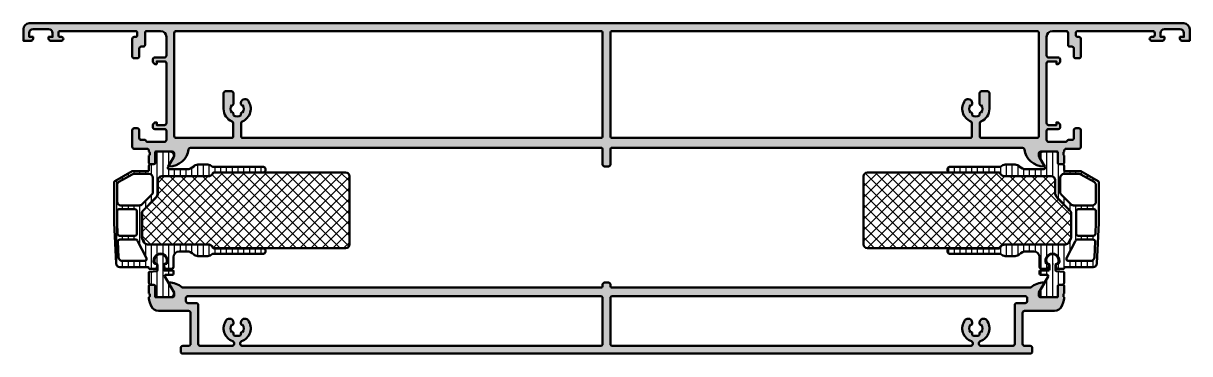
# Model space of a CAD drawing. Extents: x -30 to 270, y 0 to 85.
import ezdxf

# ---------------------------------------------------------------- set-up
doc = ezdxf.new("R2010")
doc.units = 0
for name, color, linetype, lineweight in [('0S-Alu contour', 7, 'Continuous', 50), ('0S-Alu hatch', 252, 'Continuous', 25), ('0S-Plastic contour', 254, 'Continuous', 50), ('0S-Plastic hatch', 253, 'Continuous', 25), ('0S-PT contour', 91, 'Continuous', 50), ('0S-PT hatch', 103, 'Continuous', 25)]:
    doc.layers.add(name, color=color, linetype=linetype, lineweight=lineweight)

# ---------------------------------------------------------------- blocks, each defined once
blk = doc.blocks.new('469770__A6417655_6C63_4E32_ACE4_D897C0726C7E_')
at = {"layer": '0S-Alu hatch'}
h = blk.add_hatch(color=256, dxfattribs=at)
edge = h.paths.add_edge_path()
edge.add_line((268.5, 85), (-28.5, 85))
edge.add_arc((-28.5, 83.5), 1.5, 90, 180)
edge.add_line((-30, 83.5), (-30, 80.5))
edge.add_line((-30, 80.5), (-28, 80.5))
edge.add_arc((-28, 81), 0.5, 270, 360)
edge.add_line((-27.5, 81), (-27.5, 81.5))
edge.add_line((-27.5, 81.5), (-28.5, 81.5))
edge.add_line((-28.5, 81.5), (-28.5, 82.5))
edge.add_ellipse((-27.5, 82.5), major_axis=(-1, 0), ratio=1, start_angle=270, end_angle=360, ccw=False)
edge.add_line((-27.5, 83.5), (-23.5, 83.5))
edge.add_ellipse((-23.5, 82.5), major_axis=(-1, 0), ratio=1, start_angle=180, end_angle=270, ccw=False)
edge.add_line((-22.5, 82.5), (-22.5, 81.5))
edge.add_line((-22.5, 81.5), (-23.5, 81.5))
edge.add_line((-23.5, 81.5), (-23.5, 81))
edge.add_arc((-23, 81), 0.5, 180, 270)
edge.add_line((-23, 80.5), (-20.2, 80.5))
edge.add_arc((-20.2, 81), 0.5, 270, 450)
edge.add_line((-20.2, 81.5), (-20.5, 81.5))
edge.add_ellipse((-20.5, 82), major_axis=(-0.5, 0), ratio=1, start_angle=0, end_angle=90, ccw=False)
edge.add_line((-21, 82), (-21, 82.5))
edge.add_ellipse((-20.5, 82.5), major_axis=(-0.5, 0), ratio=1, start_angle=270, end_angle=360, ccw=False)
edge.add_line((-20.5, 83), (-1.2, 83))
edge.add_ellipse((-1.2, 82.5), major_axis=(-0.5, 0), ratio=1, start_angle=180, end_angle=270, ccw=False)
edge.add_line((-0.7, 82.5), (-0.7, 82))
edge.add_ellipse((-1.2, 82), major_axis=(-0.5, 0), ratio=1, start_angle=90, end_angle=180, ccw=False)
edge.add_line((-1.2, 81.5), (-1.5, 81.5))
edge.add_arc((-1.5, 81), 0.5, 90, 180)
edge.add_line((-2, 81), (-2, 76.5))
edge.add_arc((-1.5, 76.5), 0.5, 180, 270)
edge.add_line((-1.5, 76), (-0.7, 76))
edge.add_arc((-0.7, 76.5), 0.5, 270, 360)
edge.add_line((-0.2, 76.5), (-0.2, 78.5))
edge.add_ellipse((0.3, 78.5), major_axis=(-0.5, 0), ratio=1, start_angle=270, end_angle=360, ccw=False)
edge.add_line((0.3, 79), (0.8, 79))
edge.add_arc((0.8, 79.5), 0.5, 270, 360)
edge.add_line((1.3, 79.5), (1.3, 82.5))
edge.add_ellipse((1.8, 82.5), major_axis=(-0.5, 0), ratio=1, start_angle=270, end_angle=360, ccw=False)
edge.add_line((1.8, 83), (5.3, 83))
edge.add_ellipse((5.3, 81.5), major_axis=(-1.5, 0), ratio=1, start_angle=180, end_angle=270, ccw=False)
edge.add_line((6.8, 81.5), (6.8, 76.7))
edge.add_ellipse((6.3, 76.7), major_axis=(-0.5, 0), ratio=1, start_angle=90, end_angle=180, ccw=False)
edge.add_line((6.3, 76.2), (3.8, 76.2))
edge.add_arc((3.8, 75.7), 0.5, 90, 180)
edge.add_line((3.3, 75.7), (3.3, 75.2))
edge.add_arc((3.8, 75.2), 0.5, 180, 225)
edge.add_line((3.44, 74.85), (3.8, 74.5))
edge.add_line((3.8, 74.5), (4.3, 74.5))
edge.add_line((4.3, 74.5), (4.3, 75.2))
edge.add_line((4.3, 75.2), (6.3, 75.2))
edge.add_ellipse((6.3, 74.7), major_axis=(-0.5, 0), ratio=1, start_angle=180, end_angle=270, ccw=False)
edge.add_line((6.8, 74.7), (6.8, 59.3))
edge.add_ellipse((6.3, 59.3), major_axis=(-0.5, 0), ratio=1, start_angle=90, end_angle=180, ccw=False)
edge.add_line((6.3, 58.8), (4.3, 58.8))
edge.add_line((4.3, 58.8), (4.3, 59.5))
edge.add_line((4.3, 59.5), (3.8, 59.5))
edge.add_line((3.8, 59.5), (3.44, 59.14))
edge.add_arc((3.8, 58.79), 0.5, 135, 180)
edge.add_line((3.3, 58.79), (3.3, 58.3))
edge.add_arc((3.8, 58.3), 0.5, 180, 270)
edge.add_line((3.8, 57.8), (6.3, 57.8))
edge.add_ellipse((6.3, 57.3), major_axis=(-0.5, 0), ratio=1, start_angle=180, end_angle=270, ccw=False)
edge.add_line((6.8, 57.3), (6.8, 55))
edge.add_ellipse((6.3, 55), major_axis=(-0.5, 0), ratio=1, start_angle=90, end_angle=180, ccw=False)
edge.add_line((6.3, 54.5), (1.8, 54.5))
edge.add_line((1.8, 54.5), (1.3, 55))
edge.add_line((1.3, 55), (0.3, 55))
edge.add_ellipse((0.3, 55.5), major_axis=(-0.5, 0), ratio=1, start_angle=0, end_angle=90, ccw=False)
edge.add_line((-0.2, 55.5), (-0.2, 57.5))
edge.add_arc((-0.7, 57.5), 0.5, 0, 90)
edge.add_line((-0.7, 58), (-1.5, 58))
edge.add_arc((-1.5, 57.5), 0.5, 90, 180)
edge.add_line((-2, 57.5), (-2, 53.2))
edge.add_arc((-1.5, 53.2), 0.5, 180, 270)
edge.add_line((-1.5, 52.7), (1.8, 52.7))
edge.add_ellipse((1.8, 52.2), major_axis=(-0.5, 0), ratio=1, start_angle=180, end_angle=270, ccw=False)
edge.add_line((2.3, 52.2), (2.3, 52))
edge.add_ellipse((2.2, 51.71), major_axis=(-0.3, 0), ratio=1, start_angle=180, end_angle=250.5288, ccw=False)
edge.add_line((2.5, 51.71), (2.5, 51.28))
edge.add_ellipse((2.2, 51.28), major_axis=(-0.3, 0), ratio=1, start_angle=109.4712, end_angle=180, ccw=False)
edge.add_line((2.3, 51), (2.3, 49.1))
edge.add_arc((2.6, 49.1), 0.3, 180, 270)
edge.add_line((2.6, 48.8), (3.59, 48.8))
edge.add_arc((3.59, 49.1), 0.3, 270, 360)
edge.add_line((3.89, 49.1), (3.89, 51.8))
edge.add_ellipse((4.09, 51.8), major_axis=(-0.2, 0), ratio=1, start_angle=270, end_angle=360, ccw=False)
edge.add_line((4.09, 52), (8.3, 52))
edge.add_ellipse((8.3, 51.5), major_axis=(-0.5, 0), ratio=1, start_angle=180, end_angle=270, ccw=False)
edge.add_line((8.8, 51.5), (8.8, 50.8))
edge.add_line((8.8, 50.8), (7.41, 48.4))
edge.add_arc((7.53, 48.33), 0.138, 150, 270)
edge.add_arc((7.53, 53.2), 5, 270, 352.688)
edge.add_ellipse((12.99, 52.5), major_axis=(-0.5, 0), ratio=1, start_angle=270, end_angle=352.688, ccw=False)
edge.add_line((12.99, 53), (118.5, 53))
edge.add_ellipse((118.5, 52.5), major_axis=(-0.5, 0), ratio=1, start_angle=180, end_angle=270, ccw=False)
edge.add_line((119, 52.5), (119, 48.7))
edge.add_arc((119.5, 48.7), 0.5, 180, 270)
edge.add_line((119.5, 48.2), (120.5, 48.2))
edge.add_arc((120.5, 48.7), 0.5, 270, 360)
edge.add_line((121, 48.7), (121, 52.5))
edge.add_ellipse((121.5, 52.5), major_axis=(-0.5, 0), ratio=1, start_angle=270, end_angle=360, ccw=False)
edge.add_line((121.5, 53), (227, 53))
edge.add_ellipse((227, 52.5), major_axis=(-0.5, 0), ratio=1, start_angle=187.312, end_angle=270, ccw=False)
edge.add_arc((232.46, 53.2), 5, 187.312, 270)
edge.add_arc((232.46, 48.33), 0.138, 270, 390)
edge.add_line((232.58, 48.4), (231.2, 50.8))
edge.add_line((231.2, 50.8), (231.2, 51.5))
edge.add_ellipse((231.7, 51.5), major_axis=(-0.5, 0), ratio=1, start_angle=270, end_angle=360, ccw=False)
edge.add_line((231.7, 52), (235.91, 52))
edge.add_ellipse((235.91, 51.8), major_axis=(-0.2, 0), ratio=1, start_angle=180, end_angle=270, ccw=False)
edge.add_line((236.11, 51.8), (236.11, 49.1))
edge.add_arc((236.41, 49.1), 0.3, 180, 270)
edge.add_line((236.41, 48.8), (237.4, 48.8))
edge.add_arc((237.4, 49.1), 0.3, 270, 360)
edge.add_line((237.7, 49.1), (237.7, 51))
edge.add_ellipse((237.8, 51.28), major_axis=(-0.3, 0), ratio=1, start_angle=0, end_angle=70.5288, ccw=False)
edge.add_line((237.5, 51.28), (237.5, 51.71))
edge.add_ellipse((237.8, 51.71), major_axis=(-0.3, 0), ratio=1, start_angle=289.4712, end_angle=360, ccw=False)
edge.add_line((237.7, 52), (237.7, 52.2))
edge.add_ellipse((238.2, 52.2), major_axis=(-0.5, 0), ratio=1, start_angle=270, end_angle=360, ccw=False)
edge.add_line((238.2, 52.7), (241.5, 52.7))
edge.add_arc((241.5, 53.2), 0.5, 270, 360)
edge.add_line((242, 53.2), (242, 57.5))
edge.add_arc((241.5, 57.5), 0.5, 0, 90)
edge.add_line((241.5, 58), (240.7, 58))
edge.add_arc((240.7, 57.5), 0.5, 90, 180)
edge.add_line((240.2, 57.5), (240.2, 55.5))
edge.add_ellipse((239.7, 55.5), major_axis=(-0.5, 0), ratio=1, start_angle=90, end_angle=180, ccw=False)
edge.add_line((239.7, 55), (238.7, 55))
edge.add_line((238.7, 55), (238.2, 54.5))
edge.add_line((238.2, 54.5), (233.7, 54.5))
edge.add_ellipse((233.7, 55), major_axis=(-0.5, 0), ratio=1, start_angle=0, end_angle=90, ccw=False)
edge.add_line((233.2, 55), (233.2, 57.3))
edge.add_ellipse((233.7, 57.3), major_axis=(-0.5, 0), ratio=1, start_angle=270, end_angle=360, ccw=False)
edge.add_line((233.7, 57.8), (236.2, 57.8))
edge.add_arc((236.2, 58.3), 0.5, 270, 360)
edge.add_line((236.7, 58.3), (236.7, 58.79))
edge.add_arc((236.2, 58.79), 0.5, 0, 45)
edge.add_line((236.55, 59.14), (236.2, 59.5))
edge.add_line((236.2, 59.5), (235.7, 59.5))
edge.add_line((235.7, 59.5), (235.7, 58.8))
edge.add_line((235.7, 58.8), (233.7, 58.8))
edge.add_ellipse((233.7, 59.3), major_axis=(-0.5, 0), ratio=1, start_angle=0, end_angle=90, ccw=False)
edge.add_line((233.2, 59.3), (233.2, 74.7))
edge.add_ellipse((233.7, 74.7), major_axis=(-0.5, 0), ratio=1, start_angle=270, end_angle=360, ccw=False)
edge.add_line((233.7, 75.2), (235.7, 75.2))
edge.add_line((235.7, 75.2), (235.7, 74.5))
edge.add_line((235.7, 74.5), (236.2, 74.5))
edge.add_line((236.2, 74.5), (236.55, 74.85))
edge.add_arc((236.2, 75.2), 0.5, 315, 360)
edge.add_line((236.7, 75.2), (236.7, 75.7))
edge.add_arc((236.2, 75.7), 0.5, 0, 90)
edge.add_line((236.2, 76.2), (233.7, 76.2))
edge.add_ellipse((233.7, 76.7), major_axis=(-0.5, 0), ratio=1, start_angle=0, end_angle=90, ccw=False)
edge.add_line((233.2, 76.7), (233.2, 81.5))
edge.add_ellipse((234.7, 81.5), major_axis=(-1.5, 0), ratio=1, start_angle=270, end_angle=360, ccw=False)
edge.add_line((234.7, 83), (238.2, 83))
edge.add_ellipse((238.2, 82.5), major_axis=(-0.5, 0), ratio=1, start_angle=180, end_angle=270, ccw=False)
edge.add_line((238.7, 82.5), (238.7, 79.5))
edge.add_arc((239.2, 79.5), 0.5, 180, 270)
edge.add_line((239.2, 79), (239.7, 79))
edge.add_ellipse((239.7, 78.5), major_axis=(-0.5, 0), ratio=1, start_angle=180, end_angle=270, ccw=False)
edge.add_line((240.2, 78.5), (240.2, 76.5))
edge.add_arc((240.7, 76.5), 0.5, 180, 270)
edge.add_line((240.7, 76), (241.5, 76))
edge.add_arc((241.5, 76.5), 0.5, 270, 360)
edge.add_line((242, 76.5), (242, 81))
edge.add_arc((241.5, 81), 0.5, 0, 90)
edge.add_line((241.5, 81.5), (241.2, 81.5))
edge.add_ellipse((241.2, 82), major_axis=(-0.5, 0), ratio=1, start_angle=0, end_angle=90, ccw=False)
edge.add_line((240.7, 82), (240.7, 82.5))
edge.add_ellipse((241.2, 82.5), major_axis=(-0.5, 0), ratio=1, start_angle=270, end_angle=360, ccw=False)
edge.add_line((241.2, 83), (260.5, 83))
edge.add_ellipse((260.5, 82.5), major_axis=(-0.5, 0), ratio=1, start_angle=180, end_angle=270, ccw=False)
edge.add_line((261, 82.5), (261, 82))
edge.add_ellipse((260.5, 82), major_axis=(-0.5, 0), ratio=1, start_angle=90, end_angle=180, ccw=False)
edge.add_line((260.5, 81.5), (260.2, 81.5))
edge.add_arc((260.2, 81), 0.5, 90, 270)
edge.add_line((260.2, 80.5), (263, 80.5))
edge.add_arc((263, 81), 0.5, 270, 360)
edge.add_line((263.5, 81), (263.5, 81.5))
edge.add_line((263.5, 81.5), (262.5, 81.5))
edge.add_line((262.5, 81.5), (262.5, 82.5))
edge.add_ellipse((263.5, 82.5), major_axis=(-1, 0), ratio=1, start_angle=270, end_angle=360, ccw=False)
edge.add_line((263.5, 83.5), (267.5, 83.5))
edge.add_ellipse((267.5, 82.5), major_axis=(-1, 0), ratio=1, start_angle=180, end_angle=270, ccw=False)
edge.add_line((268.5, 82.5), (268.5, 81.5))
edge.add_line((268.5, 81.5), (267.5, 81.5))
edge.add_line((267.5, 81.5), (267.5, 81))
edge.add_arc((268, 81), 0.5, 180, 270)
edge.add_line((268, 80.5), (270, 80.5))
edge.add_line((270, 80.5), (270, 83.5))
edge.add_arc((268.5, 83.5), 1.5, 0, 90)
edge = h.paths.add_edge_path()
edge.add_ellipse((121.5, 82.5), major_axis=(-0.5, 0), ratio=1, start_angle=270, end_angle=360, ccw=False)
edge.add_line((121.5, 83), (230.7, 83))
edge.add_ellipse((230.7, 82.5), major_axis=(-0.5, 0), ratio=1, start_angle=180, end_angle=270, ccw=False)
edge.add_line((231.2, 82.5), (231.2, 56))
edge.add_ellipse((230.7, 56), major_axis=(-0.5, 0), ratio=1, start_angle=90, end_angle=180, ccw=False)
edge.add_line((230.7, 55.5), (216.5, 55.5))
edge.add_ellipse((216.5, 56), major_axis=(-0.5, 0), ratio=1, start_angle=0, end_angle=90, ccw=False)
edge.add_line((216, 56), (216, 59.29))
edge.add_ellipse((216.5, 59.29), major_axis=(-0.5, 0), ratio=1, start_angle=292.0243, end_angle=360, ccw=False)
edge.add_arc((215, 63), 3.5, 292.0243, 360)
edge.add_line((218.5, 63), (218.5, 67))
edge.add_arc((218, 67), 0.5, 0, 90)
edge.add_line((218, 67.5), (216.45, 67.5))
edge.add_arc((216.45, 67), 0.5, 90, 180)
edge.add_line((215.95, 67), (215.95, 64.22))
edge.add_arc((216.25, 64.22), 0.3, 180, 299.9378)
edge.add_ellipse((215, 63), major_axis=(-1.7, 0), ratio=1, start_angle=145.4229, end_angle=214.5771, ccw=False)
edge.add_arc((216.25, 61.77), 0.3, 60.0622, 180)
edge.add_line((215.95, 61.77), (215.95, 61.29))
edge.add_ellipse((215, 63), major_axis=(-1.95, 0), ratio=1, start_angle=60.8446, end_angle=119.1554, ccw=False)
edge.add_line((214.05, 61.29), (214.05, 61.77))
edge.add_arc((213.75, 61.77), 0.3, 0, 119.9378)
edge.add_ellipse((215, 63), major_axis=(-1.7, 0), ratio=1, start_angle=-34.5771, end_angle=34.5771, ccw=False)
edge.add_arc((213.75, 64.22), 0.3, 240.0622, 360)
edge.add_line((214.05, 64.22), (214.05, 64.5))
edge.add_arc((213.05, 64.5), 1, 0, 90)
edge.add_line((213.05, 65.5), (213, 65.5))
edge.add_arc((213, 64.5), 1, 90, 143.1301)
edge.add_arc((215, 63), 3.5, 143.1301, 247.9757)
edge.add_ellipse((213.5, 59.29), major_axis=(-0.5, 0), ratio=1, start_angle=180, end_angle=247.9757, ccw=False)
edge.add_line((214, 59.29), (214, 56))
edge.add_ellipse((213.5, 56), major_axis=(-0.5, 0), ratio=1, start_angle=90, end_angle=180, ccw=False)
edge.add_line((213.5, 55.5), (121.5, 55.5))
edge.add_ellipse((121.5, 56), major_axis=(-0.5, 0), ratio=1, start_angle=0, end_angle=90, ccw=False)
edge.add_line((121, 56), (121, 82.5))
edge = h.paths.add_edge_path()
edge.add_line((9.3, 83), (118.5, 83))
edge.add_ellipse((118.5, 82.5), major_axis=(-0.5, 0), ratio=1, start_angle=180, end_angle=270, ccw=False)
edge.add_line((119, 82.5), (119, 56))
edge.add_ellipse((118.5, 56), major_axis=(-0.5, 0), ratio=1, start_angle=90, end_angle=180, ccw=False)
edge.add_line((118.5, 55.5), (26.5, 55.5))
edge.add_ellipse((26.5, 56), major_axis=(-0.5, 0), ratio=1, start_angle=0, end_angle=90, ccw=False)
edge.add_line((26, 56), (26, 59.29))
edge.add_ellipse((26.5, 59.29), major_axis=(-0.5, 0), ratio=1, start_angle=292.0243, end_angle=360, ccw=False)
edge.add_arc((25, 63), 3.5, 292.0243, 396.8699)
edge.add_arc((27, 64.5), 1, 36.8699, 90)
edge.add_line((27, 65.5), (26.95, 65.5))
edge.add_arc((26.95, 64.5), 1, 90, 180)
edge.add_line((25.95, 64.5), (25.95, 64.22))
edge.add_arc((26.25, 64.22), 0.3, 180, 299.9378)
edge.add_ellipse((25, 63), major_axis=(-1.7, 0), ratio=1, start_angle=145.4229, end_angle=214.5771, ccw=False)
edge.add_arc((26.25, 61.77), 0.3, 60.0622, 180)
edge.add_line((25.95, 61.77), (25.95, 61.29))
edge.add_ellipse((25, 63), major_axis=(-1.95, 0), ratio=1, start_angle=60.8446, end_angle=119.1554, ccw=False)
edge.add_line((24.05, 61.29), (24.05, 61.77))
edge.add_arc((23.75, 61.77), 0.3, 0, 119.9378)
edge.add_ellipse((25, 63), major_axis=(-1.7, 0), ratio=1, start_angle=-34.5771, end_angle=34.5771, ccw=False)
edge.add_arc((23.75, 64.22), 0.3, 240.0622, 360)
edge.add_line((24.05, 64.22), (24.05, 67))
edge.add_arc((23.55, 67), 0.5, 0, 90)
edge.add_line((23.55, 67.5), (22, 67.5))
edge.add_arc((22, 67), 0.5, 90, 180)
edge.add_line((21.5, 67), (21.5, 63))
edge.add_arc((25, 63), 3.5, 180, 247.9757)
edge.add_ellipse((23.5, 59.29), major_axis=(-0.5, 0), ratio=1, start_angle=180, end_angle=247.9757, ccw=False)
edge.add_line((24, 59.29), (24, 56))
edge.add_ellipse((23.5, 56), major_axis=(-0.5, 0), ratio=1, start_angle=90, end_angle=180, ccw=False)
edge.add_line((23.5, 55.5), (9.3, 55.5))
edge.add_ellipse((9.3, 56), major_axis=(-0.5, 0), ratio=1, start_angle=0, end_angle=90, ccw=False)
edge.add_line((8.8, 56), (8.8, 82.5))
edge.add_ellipse((9.3, 82.5), major_axis=(-0.5, 0), ratio=1, start_angle=270, end_angle=360, ccw=False)
at = {"layer": '0S-Alu contour', "color": 7}
for points in [[(268.5, 85), (-28.5, 85)], [(-30, 83.5), (-30, 80.5), (-28, 80.5)], [(-27.5, 81), (-27.5, 81.5), (-28.5, 81.5), (-28.5, 82.5)], [(-27.5, 83.5), (-23.5, 83.5)], [(-22.5, 82.5), (-22.5, 81.5), (-23.5, 81.5), (-23.5, 81)], [(-21, 82), (-21, 82.5)], [(-20.5, 83), (-1.2, 83)], [(-20.2, 81.5), (-20.5, 81.5)], [(-1.2, 81.5), (-1.5, 81.5)], [(-0.7, 82.5), (-0.7, 82)], [(1.3, 79.5), (1.3, 82.5)], [(1.8, 83), (5.3, 83)], [(6.8, 81.5), (6.8, 76.7)], [(8.8, 56), (8.8, 82.5)], [(9.3, 83), (118.5, 83)], [(119, 82.5), (119, 56)], [(121, 56), (121, 82.5)], [(121.5, 83), (230.7, 83)], [(231.2, 82.5), (231.2, 56)], [(233.2, 76.7), (233.2, 81.5)], [(234.7, 83), (238.2, 83)], [(238.7, 82.5), (238.7, 79.5)], [(240.7, 82), (240.7, 82.5)], [(241.2, 83), (260.5, 83)], [(241.5, 81.5), (241.2, 81.5)], [(260.5, 81.5), (260.2, 81.5)], [(261, 82.5), (261, 82)], [(263.5, 81), (263.5, 81.5), (262.5, 81.5), (262.5, 82.5)], [(263.5, 83.5), (267.5, 83.5)], [(268.5, 82.5), (268.5, 81.5), (267.5, 81.5), (267.5, 81)], [(268, 80.5), (270, 80.5), (270, 83.5)], [(-23, 80.5), (-20.2, 80.5)], [(-2, 81), (-2, 76.5)], [(-0.2, 76.5), (-0.2, 78.5)], [(0.3, 79), (0.8, 79)], [(239.2, 79), (239.7, 79)], [(240.2, 78.5), (240.2, 76.5)], [(242, 76.5), (242, 81)], [(260.2, 80.5), (263, 80.5)], [(-1.5, 76), (-0.7, 76)], [(3.3, 75.7), (3.3, 75.2)], [(3.44, 74.85), (3.8, 74.5), (4.3, 74.5), (4.3, 75.2), (6.3, 75.2)], [(6.3, 76.2), (3.8, 76.2)], [(236.2, 76.2), (233.7, 76.2)], [(233.7, 75.2), (235.7, 75.2), (235.7, 74.5), (236.2, 74.5), (236.55, 74.85)], [(236.7, 75.2), (236.7, 75.7)], [(240.7, 76), (241.5, 76)], [(6.8, 74.7), (6.8, 59.3)], [(233.2, 59.3), (233.2, 74.7)], [(21.5, 67), (21.5, 63)], [(23.55, 67.5), (22, 67.5)], [(24.05, 64.22), (24.05, 67)], [(215.95, 67), (215.95, 64.22)], [(218, 67.5), (216.45, 67.5)], [(218.5, 63), (218.5, 67)], [(25.95, 64.5), (25.95, 64.22)], [(27, 65.5), (26.95, 65.5)], [(213.05, 65.5), (213, 65.5)], [(214.05, 64.22), (214.05, 64.5)], [(24.05, 61.29), (24.05, 61.77)], [(25.95, 61.77), (25.95, 61.29)], [(214.05, 61.29), (214.05, 61.77)], [(215.95, 61.77), (215.95, 61.29)], [(-2, 57.5), (-2, 53.2)], [(-0.7, 58), (-1.5, 58)], [(-0.2, 55.5), (-0.2, 57.5)], [(3.3, 58.79), (3.3, 58.3)], [(6.3, 58.8), (4.3, 58.8), (4.3, 59.5), (3.8, 59.5), (3.44, 59.14)], [(3.8, 57.8), (6.3, 57.8)], [(6.8, 57.3), (6.8, 55)], [(24, 59.29), (24, 56)], [(26, 56), (26, 59.29)], [(214, 59.29), (214, 56)], [(216, 56), (216, 59.29)], [(233.2, 55), (233.2, 57.3)], [(236.55, 59.14), (236.2, 59.5), (235.7, 59.5), (235.7, 58.8), (233.7, 58.8)], [(233.7, 57.8), (236.2, 57.8)], [(236.7, 58.3), (236.7, 58.79)], [(240.2, 57.5), (240.2, 55.5)], [(241.5, 58), (240.7, 58)], [(242, 53.2), (242, 57.5)], [(6.3, 54.5), (1.8, 54.5), (1.3, 55), (0.3, 55)], [(23.5, 55.5), (9.3, 55.5)], [(118.5, 55.5), (26.5, 55.5)], [(213.5, 55.5), (121.5, 55.5)], [(230.7, 55.5), (216.5, 55.5)], [(239.7, 55), (238.7, 55), (238.2, 54.5), (233.7, 54.5)], [(-1.5, 52.7), (1.8, 52.7)], [(2.3, 52.2), (2.3, 52)], [(2.5, 51.71), (2.5, 51.28)], [(3.89, 49.1), (3.89, 51.8)], [(4.09, 52), (8.3, 52)], [(8.8, 51.5), (8.8, 50.8), (7.41, 48.4)], [(12.99, 53), (118.5, 53)], [(119, 52.5), (119, 48.7)], [(121, 48.7), (121, 52.5)], [(121.5, 53), (227, 53)], [(232.58, 48.4), (231.2, 50.8), (231.2, 51.5)], [(231.7, 52), (235.91, 52)], [(236.11, 51.8), (236.11, 49.1)], [(237.5, 51.28), (237.5, 51.71)], [(237.7, 52), (237.7, 52.2)], [(238.2, 52.7), (241.5, 52.7)], [(2.3, 51), (2.3, 49.1)], [(2.6, 48.8), (3.59, 48.8)], [(119.5, 48.2), (120.5, 48.2)], [(236.41, 48.8), (237.4, 48.8)], [(237.7, 49.1), (237.7, 51)]]:
    blk.add_lwpolyline(points, dxfattribs=at)
for centre, radius, start, end in [((-28.5, 83.5), 1.5, 90, 180), ((268.5, 83.5), 1.5, 0, 90), ((-20.2, 81), 0.5, 270, 90), ((-1.5, 81), 0.5, 90, 180), ((241.5, 81), 0.5, 0, 90), ((260.2, 81), 0.5, 90, 270), ((-28, 81), 0.5, 270, 0), ((-23, 81), 0.5, 180, 270), ((0.8, 79.5), 0.5, 270, 0), ((239.2, 79.5), 0.5, 180, 270), ((263, 81), 0.5, 270, 0), ((268, 81), 0.5, 180, 270), ((-1.5, 76.5), 0.5, 180, 270), ((-0.7, 76.5), 0.5, 270, 0), ((3.8, 75.7), 0.5, 90, 180), ((3.8, 75.2), 0.5, 180, 225), ((236.2, 75.7), 0.5, 0, 90), ((236.2, 75.2), 0.5, 315, 0), ((240.7, 76.5), 0.5, 180, 270), ((241.5, 76.5), 0.5, 270, 0), ((22, 67), 0.5, 90, 180), ((23.55, 67), 0.5, 0, 90), ((216.45, 67), 0.5, 90, 180), ((218, 67), 0.5, 0, 90), ((23.75, 64.22), 0.3, 240.0622, 0), ((26.95, 64.5), 1, 90, 180), ((26.25, 64.22), 0.3, 180, 299.9378), ((25, 63), 3.5, 292.0243, 36.8699), ((27, 64.5), 1, 36.8699, 90), ((215, 63), 3.5, 143.1301, 247.9757), ((213, 64.5), 1, 90, 143.1301), ((213.05, 64.5), 1, 0, 90), ((213.75, 64.22), 0.3, 240.0622, 0), ((216.25, 64.22), 0.3, 180, 299.9378), ((25, 63), 3.5, 180, 247.9757), ((23.75, 61.77), 0.3, 0, 119.9378), ((26.25, 61.77), 0.3, 60.0622, 180), ((213.75, 61.77), 0.3, 0, 119.9378), ((216.25, 61.77), 0.3, 60.0622, 180), ((215, 63), 3.5, 292.0243, 0), ((-1.5, 57.5), 0.5, 90, 180), ((-0.7, 57.5), 0.5, 0, 90), ((3.8, 58.79), 0.5, 135, 180), ((3.8, 58.3), 0.5, 180, 270), ((236.2, 58.3), 0.5, 270, 0), ((236.2, 58.79), 0.5, 0, 45), ((240.7, 57.5), 0.5, 90, 180), ((241.5, 57.5), 0.5, 0, 90), ((-1.5, 53.2), 0.5, 180, 270), ((7.53, 53.2), 5, 270, 352.688), ((232.46, 53.2), 5, 187.312, 270), ((241.5, 53.2), 0.5, 270, 0), ((2.6, 49.1), 0.3, 180, 270), ((3.59, 49.1), 0.3, 270, 0), ((7.53, 48.33), 0.138, 150, 270), ((119.5, 48.7), 0.5, 180, 270), ((120.5, 48.7), 0.5, 270, 0), ((232.46, 48.33), 0.138, 270, 30), ((236.41, 49.1), 0.3, 180, 270), ((237.4, 49.1), 0.3, 270, 0)]:
    blk.add_arc(centre, radius, start, end, dxfattribs=at)
at = {"layer": '0S-Alu contour', "color": 7, "extrusion": (0, 0, -1)}
for centre, radius, start, end in [((27.5, 82.5), 1, 0, 90), ((23.5, 82.5), 1, 90, 180), ((20.5, 82.5), 0.5, 0, 90), ((20.5, 82), 0.5, 270, 0), ((1.2, 82.5), 0.5, 90, 180), ((1.2, 82), 0.5, 180, 270), ((-1.8, 82.5), 0.5, 0, 90), ((-5.3, 81.5), 1.5, 90, 180), ((-9.3, 82.5), 0.5, 0, 90), ((-118.5, 82.5), 0.5, 90, 180), ((-121.5, 82.5), 0.5, 0, 90), ((-230.7, 82.5), 0.5, 90, 180), ((-234.7, 81.5), 1.5, 0, 90), ((-238.2, 82.5), 0.5, 90, 180), ((-241.2, 82.5), 0.5, 0, 90), ((-241.2, 82), 0.5, 270, 0), ((-260.5, 82.5), 0.5, 90, 180), ((-260.5, 82), 0.5, 180, 270), ((-263.5, 82.5), 1, 0, 90), ((-267.5, 82.5), 1, 90, 180), ((-0.3, 78.5), 0.5, 0, 90), ((-239.7, 78.5), 0.5, 90, 180), ((-6.3, 76.7), 0.5, 180, 270), ((-6.3, 74.7), 0.5, 90, 180), ((-233.7, 76.7), 0.5, 270, 0), ((-233.7, 74.7), 0.5, 0, 90), ((-25, 63), 1.7, 325.4229, 34.5771), ((-25, 63), 1.7, 145.4229, 214.5771), ((-215, 63), 1.7, 325.4229, 34.5771), ((-215, 63), 1.7, 145.4229, 214.5771), ((-25, 63), 1.95, 240.8446, 299.1554), ((-215, 63), 1.95, 240.8446, 299.1554), ((-6.3, 59.3), 0.5, 180, 270), ((-6.3, 57.3), 0.5, 90, 180), ((-23.5, 59.29), 0.5, 112.0243, 180), ((-26.5, 59.29), 0.5, 0, 67.9757), ((-213.5, 59.29), 0.5, 112.0243, 180), ((-216.5, 59.29), 0.5, 0, 67.9757), ((-233.7, 59.3), 0.5, 270, 0), ((-233.7, 57.3), 0.5, 0, 90), ((-0.3, 55.5), 0.5, 270, 0), ((-6.3, 55), 0.5, 180, 270), ((-9.3, 56), 0.5, 270, 0), ((-23.5, 56), 0.5, 180, 270), ((-26.5, 56), 0.5, 270, 0), ((-118.5, 56), 0.5, 180, 270), ((-121.5, 56), 0.5, 270, 0), ((-213.5, 56), 0.5, 180, 270), ((-216.5, 56), 0.5, 270, 0), ((-230.7, 56), 0.5, 180, 270), ((-233.7, 55), 0.5, 270, 0), ((-239.7, 55.5), 0.5, 180, 270), ((-1.8, 52.2), 0.5, 90, 180), ((-2.2, 51.71), 0.3, 109.4712, 180), ((-2.2, 51.28), 0.3, 180, 250.5288), ((-4.09, 51.8), 0.2, 0, 90), ((-8.3, 51.5), 0.5, 90, 180), ((-12.99, 52.5), 0.5, 7.312, 90), ((-118.5, 52.5), 0.5, 90, 180), ((-121.5, 52.5), 0.5, 0, 90), ((-227, 52.5), 0.5, 90, 172.688), ((-231.7, 51.5), 0.5, 0, 90), ((-235.91, 51.8), 0.2, 90, 180), ((-237.8, 51.71), 0.3, 0, 70.5288), ((-237.8, 51.28), 0.3, 289.4712, 0), ((-238.2, 52.2), 0.5, 0, 90)]:
    blk.add_arc(centre, radius, start, end, dxfattribs=at)
blk = doc.blocks.new('469860__CC35E573_1DB9_45D2_9EE2_F8B1014951CD_')
at = {"layer": '0S-Alu hatch'}
h = blk.add_hatch(color=256, dxfattribs=at)
edge = h.paths.add_edge_path()
edge.add_line((237.09, 12.26), (237.56, 13.44))
edge.add_arc((235.7, 14.18), 2, 338.5, 360)
edge.add_line((237.7, 14.18), (237.7, 14.5))
edge.add_ellipse((237.8, 14.78), major_axis=(-0.3, 0), ratio=1, start_angle=0, end_angle=70.5288, ccw=False)
edge.add_line((237.5, 14.78), (237.5, 15.21))
edge.add_ellipse((237.8, 15.21), major_axis=(-0.3, 0), ratio=1, start_angle=289.4712, end_angle=360, ccw=False)
edge.add_line((237.7, 15.5), (237.7, 17.4))
edge.add_arc((237.4, 17.4), 0.3, 0, 90)
edge.add_line((237.4, 17.7), (236.41, 17.7))
edge.add_arc((236.41, 17.4), 0.3, 90, 180)
edge.add_line((236.11, 17.4), (236.11, 14.7))
edge.add_ellipse((235.91, 14.7), major_axis=(-0.2, 0), ratio=1, start_angle=90, end_angle=180, ccw=False)
edge.add_line((235.91, 14.5), (231.7, 14.5))
edge.add_ellipse((231.7, 15), major_axis=(-0.5, 0), ratio=1, start_angle=0, end_angle=90, ccw=False)
edge.add_line((231.2, 15), (231.2, 15.7))
edge.add_line((231.2, 15.7), (232.58, 18.09))
edge.add_arc((232.46, 18.16), 0.138, 330, 450)
edge.add_arc((232.46, 13.3), 5, 90, 130.2142)
edge.add_ellipse((228.91, 17.5), major_axis=(-0.5, 0), ratio=1, start_angle=90, end_angle=130.2142, ccw=False)
edge.add_line((228.91, 17), (121.5, 17))
edge.add_ellipse((121.5, 17.5), major_axis=(-0.5, 0), ratio=1, start_angle=0, end_angle=90, ccw=False)
edge.add_line((121, 17.5), (121, 17.8))
edge.add_arc((120.5, 17.8), 0.5, 0, 90)
edge.add_line((120.5, 18.3), (119.5, 18.3))
edge.add_arc((119.5, 17.8), 0.5, 90, 180)
edge.add_line((119, 17.8), (119, 17.5))
edge.add_ellipse((118.5, 17.5), major_axis=(-0.5, 0), ratio=1, start_angle=90, end_angle=180, ccw=False)
edge.add_line((118.5, 17), (11.08, 17))
edge.add_ellipse((11.08, 17.5), major_axis=(-0.5, 0), ratio=1, start_angle=49.7858, end_angle=90, ccw=False)
edge.add_arc((7.53, 13.3), 5, 49.7858, 90)
edge.add_arc((7.53, 18.16), 0.138, 90, 210)
edge.add_line((7.41, 18.09), (8.8, 15.7))
edge.add_line((8.8, 15.7), (8.8, 15))
edge.add_ellipse((8.3, 15), major_axis=(-0.5, 0), ratio=1, start_angle=90, end_angle=180, ccw=False)
edge.add_line((8.3, 14.5), (4.09, 14.5))
edge.add_ellipse((4.09, 14.7), major_axis=(-0.2, 0), ratio=1, start_angle=0, end_angle=90, ccw=False)
edge.add_line((3.89, 14.7), (3.89, 17.4))
edge.add_arc((3.59, 17.4), 0.3, 0, 90)
edge.add_line((3.59, 17.7), (2.6, 17.7))
edge.add_arc((2.6, 17.4), 0.3, 90, 180)
edge.add_line((2.3, 17.4), (2.3, 15.5))
edge.add_ellipse((2.2, 15.21), major_axis=(-0.3, 0), ratio=1, start_angle=180, end_angle=250.5288, ccw=False)
edge.add_line((2.5, 15.21), (2.5, 14.78))
edge.add_ellipse((2.2, 14.78), major_axis=(-0.3, 0), ratio=1, start_angle=109.4712, end_angle=180, ccw=False)
edge.add_line((2.3, 14.5), (2.3, 14.18))
edge.add_arc((4.3, 14.18), 2, 180, 201.5)
edge.add_line((2.43, 13.44), (2.9, 12.26))
edge.add_arc((4.76, 13), 2, 201.5, 270)
edge.add_line((4.76, 11), (12.5, 11))
edge.add_ellipse((12.5, 10.5), major_axis=(-0.5, 0), ratio=1, start_angle=180, end_angle=270, ccw=False)
edge.add_line((13, 10.5), (13, 2.5))
edge.add_ellipse((12.5, 2.5), major_axis=(-0.5, 0), ratio=1, start_angle=90, end_angle=180, ccw=False)
edge.add_line((12.5, 2), (11, 2))
edge.add_arc((11, 1.5), 0.5, 90, 180)
edge.add_line((10.5, 1.5), (10.5, 0.5))
edge.add_arc((11, 0.5), 0.5, 180, 270)
edge.add_line((11, 0), (229, 0))
edge.add_arc((229, 0.5), 0.5, 270, 360)
edge.add_line((229.5, 0.5), (229.5, 1.5))
edge.add_arc((229, 1.5), 0.5, 0, 90)
edge.add_line((229, 2), (227.5, 2))
edge.add_ellipse((227.5, 2.5), major_axis=(-0.5, 0), ratio=1, start_angle=0, end_angle=90, ccw=False)
edge.add_line((227, 2.5), (227, 10.5))
edge.add_ellipse((227.5, 10.5), major_axis=(-0.5, 0), ratio=1, start_angle=270, end_angle=360, ccw=False)
edge.add_line((227.5, 11), (235.23, 11))
edge.add_arc((235.23, 13), 2, 270, 338.5)
edge = h.paths.add_edge_path()
edge.add_line((12.3, 14.8), (118.5, 14.8))
edge.add_ellipse((118.5, 14.3), major_axis=(-0.5, 0), ratio=1, start_angle=180, end_angle=270, ccw=False)
edge.add_line((119, 14.3), (119, 2.5))
edge.add_ellipse((118.5, 2.5), major_axis=(-0.5, 0), ratio=1, start_angle=90, end_angle=180, ccw=False)
edge.add_line((118.5, 2), (26.3, 2))
edge.add_ellipse((26.3, 2.5), major_axis=(-0.5, 0), ratio=1, start_angle=0, end_angle=90, ccw=False)
edge.add_line((25.8, 2.5), (25.8, 2.71))
edge.add_ellipse((26.3, 2.71), major_axis=(-0.5, 0), ratio=1, start_angle=288.9656, end_angle=360, ccw=False)
edge.add_arc((25, 6.5), 3.5, 288.9656, 396.8699)
edge.add_arc((27, 8), 1, 36.8699, 90)
edge.add_line((27, 9), (26.95, 9))
edge.add_arc((26.95, 8), 1, 90, 180)
edge.add_line((25.95, 8), (25.95, 7.72))
edge.add_arc((26.25, 7.72), 0.3, 180, 299.9378)
edge.add_ellipse((25, 6.5), major_axis=(-1.7, 0), ratio=1, start_angle=145.4229, end_angle=214.5771, ccw=False)
edge.add_arc((26.25, 5.27), 0.3, 60.0622, 180)
edge.add_line((25.95, 5.27), (25.95, 4.79))
edge.add_ellipse((25, 6.5), major_axis=(-1.95, 0), ratio=1, start_angle=60.8446, end_angle=119.1554, ccw=False)
edge.add_line((24.05, 4.79), (24.05, 5.27))
edge.add_arc((23.75, 5.27), 0.3, 0, 119.9378)
edge.add_ellipse((25, 6.5), major_axis=(-1.7, 0), ratio=1, start_angle=-34.5771, end_angle=34.5771, ccw=False)
edge.add_arc((23.75, 7.72), 0.3, 240.0622, 360)
edge.add_line((24.05, 7.72), (24.05, 8))
edge.add_arc((23.05, 8), 1, 0, 90)
edge.add_line((23.05, 9), (23, 9))
edge.add_arc((23, 8), 1, 90, 143.1301)
edge.add_arc((25, 6.5), 3.5, 143.1301, 251.0344)
edge.add_ellipse((23.7, 2.71), major_axis=(-0.5, 0), ratio=1, start_angle=180, end_angle=251.0344, ccw=False)
edge.add_line((24.2, 2.71), (24.2, 2.5))
edge.add_ellipse((23.7, 2.5), major_axis=(-0.5, 0), ratio=1, start_angle=90, end_angle=180, ccw=False)
edge.add_line((23.7, 2), (15.5, 2))
edge.add_ellipse((15.5, 2.5), major_axis=(-0.5, 0), ratio=1, start_angle=0, end_angle=90, ccw=False)
edge.add_line((15, 2.5), (15, 12.5))
edge.add_arc((14.5, 12.5), 0.5, 0, 90)
edge.add_line((14.5, 13), (12.3, 13))
edge.add_ellipse((12.3, 13.5), major_axis=(-0.5, 0), ratio=1, start_angle=0, end_angle=90, ccw=False)
edge.add_line((11.8, 13.5), (11.8, 14.3))
edge.add_ellipse((12.3, 14.3), major_axis=(-0.5, 0), ratio=1, start_angle=270, end_angle=360, ccw=False)
edge = h.paths.add_edge_path()
edge.add_arc((225.5, 12.5), 0.5, 90, 180)
edge.add_line((225, 12.5), (225, 2.5))
edge.add_ellipse((224.5, 2.5), major_axis=(-0.5, 0), ratio=1, start_angle=90, end_angle=180, ccw=False)
edge.add_line((224.5, 2), (216.3, 2))
edge.add_ellipse((216.3, 2.5), major_axis=(-0.5, 0), ratio=1, start_angle=0, end_angle=90, ccw=False)
edge.add_line((215.8, 2.5), (215.8, 2.71))
edge.add_ellipse((216.3, 2.71), major_axis=(-0.5, 0), ratio=1, start_angle=288.9656, end_angle=360, ccw=False)
edge.add_arc((215, 6.5), 3.5, 288.9656, 396.8699)
edge.add_arc((217, 8), 1, 36.8699, 90)
edge.add_line((217, 9), (216.95, 9))
edge.add_arc((216.95, 8), 1, 90, 180)
edge.add_line((215.95, 8), (215.95, 7.72))
edge.add_arc((216.25, 7.72), 0.3, 180, 299.9378)
edge.add_ellipse((215, 6.5), major_axis=(-1.7, 0), ratio=1, start_angle=145.4229, end_angle=214.5771, ccw=False)
edge.add_arc((216.25, 5.27), 0.3, 60.0622, 180)
edge.add_line((215.95, 5.27), (215.95, 4.79))
edge.add_ellipse((215, 6.5), major_axis=(-1.95, 0), ratio=1, start_angle=60.8446, end_angle=119.1554, ccw=False)
edge.add_line((214.05, 4.79), (214.05, 5.27))
edge.add_arc((213.75, 5.27), 0.3, 0, 119.9378)
edge.add_ellipse((215, 6.5), major_axis=(-1.7, 0), ratio=1, start_angle=-34.5771, end_angle=34.5771, ccw=False)
edge.add_arc((213.75, 7.72), 0.3, 240.0622, 360)
edge.add_line((214.05, 7.72), (214.05, 8))
edge.add_arc((213.05, 8), 1, 0, 90)
edge.add_line((213.05, 9), (213, 9))
edge.add_arc((213, 8), 1, 90, 143.1301)
edge.add_arc((215, 6.5), 3.5, 143.1301, 251.0344)
edge.add_ellipse((213.7, 2.71), major_axis=(-0.5, 0), ratio=1, start_angle=180, end_angle=251.0344, ccw=False)
edge.add_line((214.2, 2.71), (214.2, 2.5))
edge.add_ellipse((213.7, 2.5), major_axis=(-0.5, 0), ratio=1, start_angle=90, end_angle=180, ccw=False)
edge.add_line((213.7, 2), (121.5, 2))
edge.add_ellipse((121.5, 2.5), major_axis=(-0.5, 0), ratio=1, start_angle=0, end_angle=90, ccw=False)
edge.add_line((121, 2.5), (121, 14.3))
edge.add_ellipse((121.5, 14.3), major_axis=(-0.5, 0), ratio=1, start_angle=270, end_angle=360, ccw=False)
edge.add_line((121.5, 14.8), (227.7, 14.8))
edge.add_ellipse((227.7, 14.3), major_axis=(-0.5, 0), ratio=1, start_angle=180, end_angle=270, ccw=False)
edge.add_line((228.2, 14.3), (228.2, 13.5))
edge.add_ellipse((227.7, 13.5), major_axis=(-0.5, 0), ratio=1, start_angle=90, end_angle=180, ccw=False)
edge.add_line((227.7, 13), (225.5, 13))
at = {"layer": '0S-Alu contour', "color": 7}
for points in [[(7.41, 18.09), (8.8, 15.7), (8.8, 15)], [(120.5, 18.3), (119.5, 18.3)], [(231.2, 15), (231.2, 15.7), (232.58, 18.09)], [(2.3, 17.4), (2.3, 15.5)], [(2.5, 15.21), (2.5, 14.78)], [(3.59, 17.7), (2.6, 17.7)], [(3.89, 14.7), (3.89, 17.4)], [(118.5, 17), (11.08, 17)], [(119, 17.8), (119, 17.5)], [(121, 17.5), (121, 17.8)], [(228.91, 17), (121.5, 17)], [(236.11, 17.4), (236.11, 14.7)], [(237.4, 17.7), (236.41, 17.7)], [(237.5, 14.78), (237.5, 15.21)], [(237.7, 15.5), (237.7, 17.4)], [(2.3, 14.5), (2.3, 14.18)], [(2.43, 13.44), (2.9, 12.26)], [(8.3, 14.5), (4.09, 14.5)], [(11.8, 13.5), (11.8, 14.3)], [(12.3, 14.8), (118.5, 14.8)], [(14.5, 13), (12.3, 13)], [(15, 2.5), (15, 12.5)], [(119, 14.3), (119, 2.5)], [(121, 2.5), (121, 14.3)], [(121.5, 14.8), (227.7, 14.8)], [(225, 12.5), (225, 2.5)], [(227.7, 13), (225.5, 13)], [(228.2, 14.3), (228.2, 13.5)], [(235.91, 14.5), (231.7, 14.5)], [(237.09, 12.26), (237.56, 13.44)], [(237.7, 14.18), (237.7, 14.5)], [(4.76, 11), (12.5, 11)], [(13, 10.5), (13, 2.5)], [(227, 2.5), (227, 10.5)], [(227.5, 11), (235.23, 11)], [(23.05, 9), (23, 9)], [(24.05, 7.72), (24.05, 8)], [(25.95, 8), (25.95, 7.72)], [(27, 9), (26.95, 9)], [(213.05, 9), (213, 9)], [(214.05, 7.72), (214.05, 8)], [(215.95, 8), (215.95, 7.72)], [(217, 9), (216.95, 9)], [(24.05, 4.79), (24.05, 5.27)], [(25.95, 5.27), (25.95, 4.79)], [(214.05, 4.79), (214.05, 5.27)], [(215.95, 5.27), (215.95, 4.79)], [(10.5, 1.5), (10.5, 0.5)], [(12.5, 2), (11, 2)], [(23.7, 2), (15.5, 2)], [(24.2, 2.71), (24.2, 2.5)], [(25.8, 2.5), (25.8, 2.71)], [(118.5, 2), (26.3, 2)], [(213.7, 2), (121.5, 2)], [(214.2, 2.71), (214.2, 2.5)], [(215.8, 2.5), (215.8, 2.71)], [(224.5, 2), (216.3, 2)], [(229, 2), (227.5, 2)], [(229.5, 0.5), (229.5, 1.5)], [(11, 0), (229, 0)]]:
    blk.add_lwpolyline(points, dxfattribs=at)
for centre, radius, start, end in [((7.53, 18.16), 0.138, 90, 210), ((7.53, 13.3), 5, 49.7858, 90), ((119.5, 17.8), 0.5, 90, 180), ((120.5, 17.8), 0.5, 0, 90), ((232.46, 13.3), 5, 90, 130.2142), ((232.46, 18.16), 0.138, 330, 90), ((2.6, 17.4), 0.3, 90, 180), ((3.59, 17.4), 0.3, 0, 90), ((236.41, 17.4), 0.3, 90, 180), ((237.4, 17.4), 0.3, 0, 90), ((4.3, 14.18), 2, 180, 201.5), ((4.76, 13), 2, 201.5, 270), ((14.5, 12.5), 0.5, 0, 90), ((225.5, 12.5), 0.5, 90, 180), ((235.23, 13), 2, 270, 338.5), ((235.7, 14.18), 2, 338.5, 0), ((25, 6.5), 3.5, 143.1301, 251.0344), ((23, 8), 1, 90, 143.1301), ((23.05, 8), 1, 0, 90), ((23.75, 7.72), 0.3, 240.0622, 0), ((26.95, 8), 1, 90, 180), ((26.25, 7.72), 0.3, 180, 299.9378), ((25, 6.5), 3.5, 288.9656, 36.8699), ((27, 8), 1, 36.8699, 90), ((215, 6.5), 3.5, 143.1301, 251.0344), ((213, 8), 1, 90, 143.1301), ((213.05, 8), 1, 0, 90), ((213.75, 7.72), 0.3, 240.0622, 0), ((216.95, 8), 1, 90, 180), ((216.25, 7.72), 0.3, 180, 299.9378), ((215, 6.5), 3.5, 288.9656, 36.8699), ((217, 8), 1, 36.8699, 90), ((23.75, 5.27), 0.3, 0, 119.9378), ((26.25, 5.27), 0.3, 60.0622, 180), ((213.75, 5.27), 0.3, 0, 119.9378), ((216.25, 5.27), 0.3, 60.0622, 180), ((11, 1.5), 0.5, 90, 180), ((11, 0.5), 0.5, 180, 270), ((229, 1.5), 0.5, 0, 90), ((229, 0.5), 0.5, 270, 0)]:
    blk.add_arc(centre, radius, start, end, dxfattribs=at)
at = {"layer": '0S-Alu contour', "color": 7, "extrusion": (-6.34763e-10, -2.0194e-10, -1)}
blk.add_arc((-2.2, 15.21, 0), 0.3, 109.4712, 180, dxfattribs=at)
at = {"layer": '0S-Alu contour', "color": 7, "extrusion": (5.42516e-10, 9.32588e-10, -1)}
blk.add_arc((-11.08, 17.5, 0), 0.5, 270, 310.2142, dxfattribs=at)
at = {"layer": '0S-Alu contour', "color": 7, "extrusion": (-2.425e-13, 2.0204e-12, -1)}
blk.add_arc((-118.5, 17.5), 0.5, 180, 270, dxfattribs=at)
at = {"layer": '0S-Alu contour', "color": 7, "extrusion": (-2.4583e-12, -1.2643e-12, -1)}
blk.add_arc((-121.5, 17.5), 0.5, 270, 0, dxfattribs=at)
at = {"layer": '0S-Alu contour', "color": 7, "extrusion": (5.944e-13, 2e-16, -1)}
for centre, radius, start, end in [((-228.91, 17.5), 0.5, 229.7858, 270), ((-12.3, 14.3), 0.5, 0, 90), ((-12.3, 13.5), 0.5, 270, 0), ((-118.5, 14.3), 0.5, 90, 180), ((-121.5, 14.3), 0.5, 0, 90), ((-227.7, 14.3), 0.5, 90, 180), ((-227.7, 13.5), 0.5, 180, 270), ((-25, 6.5), 1.7, 325.4229, 34.5771), ((-25, 6.5), 1.7, 145.4229, 214.5771), ((-215, 6.5), 1.7, 325.4229, 34.5771), ((-215, 6.5), 1.7, 145.4229, 214.5771), ((-23.7, 2.71), 0.5, 108.9656, 180), ((-25, 6.5), 1.95, 240.8446, 299.1554), ((-26.3, 2.71), 0.5, 0, 71.0344), ((-213.7, 2.71), 0.5, 108.9656, 180), ((-215, 6.5), 1.95, 240.8446, 299.1554), ((-216.3, 2.71), 0.5, 0, 71.0344), ((-15.5, 2.5), 0.5, 270, 0), ((-23.7, 2.5), 0.5, 180, 270), ((-26.3, 2.5), 0.5, 270, 0), ((-118.5, 2.5), 0.5, 180, 270), ((-121.5, 2.5), 0.5, 270, 0), ((-213.7, 2.5), 0.5, 180, 270), ((-216.3, 2.5), 0.5, 270, 0), ((-224.5, 2.5), 0.5, 180, 270)]:
    blk.add_arc(centre, radius, start, end, dxfattribs=at)
at = {"layer": '0S-Alu contour', "color": 7, "extrusion": (-4.00926e-10, 5.30839e-10, -1)}
blk.add_arc((-237.8, 15.21, 0), 0.3, 0, 70.5288, dxfattribs=at)
at = {"layer": '0S-Alu contour', "color": 7, "extrusion": (-4.009e-10, 5.30805e-10, -1)}
blk.add_arc((-2.2, 14.78, 0), 0.3, 180, 250.5288, dxfattribs=at)
at = {"layer": '0S-Alu contour', "color": 7, "extrusion": (5.88611e-10, 2.43564e-10, -1)}
blk.add_arc((-4.09, 14.7, 0), 0.2, 270, 0, dxfattribs=at)
at = {"layer": '0S-Alu contour', "color": 7, "extrusion": (-9.28722e-11, 2.25649e-10, -1)}
blk.add_arc((-8.3, 15, 0), 0.5, 180, 270, dxfattribs=at)
at = {"layer": '0S-Alu contour', "color": 7, "extrusion": (-2.26084e-10, -9.3893e-11, -1)}
blk.add_arc((-231.7, 15, 0), 0.5, 270, 0, dxfattribs=at)
at = {"layer": '0S-Alu contour', "color": 7, "extrusion": (2.44595e-10, -5.89068e-10, -1)}
blk.add_arc((-235.91, 14.7, 0), 0.2, 180, 270, dxfattribs=at)
at = {"layer": '0S-Alu contour', "color": 7, "extrusion": (-6.34804e-10, -2.01953e-10, -1)}
blk.add_arc((-237.8, 14.78, 0), 0.3, 289.4712, 0, dxfattribs=at)
at = {"layer": '0S-Alu contour', "color": 7, "extrusion": (-2.17548e-10, -9.03572e-11, -1)}
blk.add_arc((-12.5, 10.5, 0), 0.5, 90, 180, dxfattribs=at)
at = {"layer": '0S-Alu contour', "color": 7, "extrusion": (-8.93473e-11, 2.17139e-10, -1)}
blk.add_arc((-227.5, 10.5, 0), 0.5, 0, 90, dxfattribs=at)
at = {"layer": '0S-Alu contour', "color": 7, "extrusion": (-8.93446e-11, 2.17132e-10, -1)}
blk.add_arc((-12.5, 2.5), 0.5, 180, 270, dxfattribs=at)
at = {"layer": '0S-Alu contour', "color": 7, "extrusion": (-2.17554e-10, -9.036e-11, -1)}
blk.add_arc((-227.5, 2.5, 0), 0.5, 270, 0, dxfattribs=at)
blk = doc.blocks.new('278043__8B798EC0_C88B_4804_8556_227344C509ED___3BF02E9F_3E1E_4525_AA59_4D05A322DD02_')
at = {"layer": '0S-Plastic hatch'}
h = blk.add_hatch(dxfattribs=at)
h.set_pattern_fill('ANSI31', color=256, scale=0.468, angle=45, style=0)
edge = h.paths.add_edge_path()
edge.add_line((17.42, 48.65), (14.9, 48.65))
edge.add_arc((14.9, 47.15), 1.5, 90, 135.573)
edge.add_ellipse((12.04, 49.95), major_axis=(-2.5, 0), ratio=1, start_angle=90, end_angle=135.573, ccw=False)
edge.add_line((12.04, 47.45), (7.5, 47.45))
edge.add_ellipse((7.5, 47.75), major_axis=(-0.3, 0), ratio=1, start_angle=0, end_angle=90, ccw=False)
edge.add_line((7.2, 47.75), (7.2, 47.9))
edge.add_ellipse((7.7, 47.9), major_axis=(-0.5, 0), ratio=1, start_angle=330, end_angle=360, ccw=False)
edge.add_line((7.26, 48.15), (8.61, 50.49))
edge.add_arc((7.75, 50.99), 1, 330, 450)
edge.add_line((7.75, 51.99), (4.4, 51.99))
edge.add_arc((4.4, 51.49), 0.5, 90, 180)
edge.add_line((3.9, 51.49), (3.9, 49.09))
edge.add_ellipse((3.6, 49.09), major_axis=(-0.3, 0), ratio=1, start_angle=90, end_angle=180, ccw=False)
edge.add_line((3.6, 48.79), (2.8, 48.79))
edge.add_arc((2.8, 48.29), 0.5, 90, 180)
edge.add_line((2.3, 48.29), (2.3, 47.15))
edge.add_ellipse((2.1, 47.15), major_axis=(-0.2, 0), ratio=1, start_angle=90, end_angle=180, ccw=False)
edge.add_line((2.1, 46.95), (-1.95, 46.95))
edge.add_arc((-1.95, 46.75), 0.2, 90, 120)
edge.add_line((-2.05, 46.92), (-6.5, 44.35))
edge.add_arc((-6.4, 44.18), 0.2, 120, 180)
edge.add_line((-6.6, 44.18), (-6.6, 33.72))
edge.add_arc((-5.6, 33.72), 1, 180, 182.5)
edge.add_line((-6.6, 33.68), (-6.15, 23.2))
edge.add_arc((-5.15, 23.25), 1, 182.5, 270)
edge.add_line((-5.15, 22.25), (2.1, 22.25))
edge.add_ellipse((2.1, 22.05), major_axis=(-0.2, 0), ratio=1, start_angle=180, end_angle=270, ccw=False)
edge.add_line((2.3, 22.05), (2.3, 22))
edge.add_arc((2.5, 22), 0.2, 180, 270)
edge.add_line((2.5, 21.8), (4.13, 21.8))
edge.add_arc((4.13, 22), 0.2, 270, 355)
edge.add_line((4.32, 21.98), (4.39, 22.77))
edge.add_arc((4.1, 22.8), 0.3, 355, 450)
edge.add_line((4.1, 23.1), (3.71, 23.1))
edge.add_ellipse((5.3, 23.95), major_axis=(-1.8, 0), ratio=1, start_angle=151.8214, end_angle=28.1786, ccw=False)
edge.add_line((6.88, 23.1), (6.5, 23.1))
edge.add_arc((6.5, 22.8), 0.3, 90, 185)
edge.add_line((6.2, 22.77), (6.27, 21.98))
edge.add_arc((6.46, 22), 0.2, 185, 270)
edge.add_line((6.46, 21.8), (8.1, 21.8))
edge.add_arc((8.1, 22.3), 0.5, 270, 360)
edge.add_line((8.6, 22.3), (8.6, 24.8))
edge.add_ellipse((10.1, 24.8), major_axis=(-1.5, 0), ratio=1, start_angle=270, end_angle=360, ccw=False)
edge.add_line((10.1, 26.3), (12.04, 26.3))
edge.add_ellipse((12.04, 23.8), major_axis=(-2.5, 0), ratio=1, start_angle=224.427, end_angle=270, ccw=False)
edge.add_arc((14.9, 26.6), 1.5, 224.427, 270)
edge.add_line((14.9, 25.1), (17.42, 25.1))
edge.add_arc((17.42, 26.6), 1.5, 270, 318.1897)
edge.add_ellipse((18.76, 25.4), major_axis=(-0.3, 0), ratio=1, start_angle=270, end_angle=318.1897, ccw=False)
edge.add_line((18.76, 25.7), (31.77, 25.7))
edge.add_arc((31.77, 26.2), 0.5, 270, 360)
edge.add_line((32.27, 26.2), (32.27, 26.6))
edge.add_arc((31.77, 26.6), 0.5, 0, 90)
edge.add_line((31.77, 27.1), (19.03, 27.1))
edge.add_ellipse((19.03, 27.4), major_axis=(-0.3, 0), ratio=1, start_angle=26.3878, end_angle=90, ccw=False)
edge.add_arc((17.42, 26.6), 1.5, 26.3878, 90)
edge.add_line((17.42, 28.1), (1.92, 28.1))
edge.add_ellipse((1.92, 29.1), major_axis=(-1, 0), ratio=1, start_angle=27, end_angle=90, ccw=False)
edge.add_line((1.03, 28.64), (0.55, 29.59))
edge.add_ellipse((1, 29.82), major_axis=(-0.5, 0), ratio=1, start_angle=0, end_angle=27, ccw=False)
edge.add_line((0.5, 29.82), (0.5, 36.34))
edge.add_ellipse((1, 36.34), major_axis=(-0.5, 0), ratio=1, start_angle=315, end_angle=360, ccw=False)
edge.add_line((0.64, 36.69), (4.01, 40.06))
edge.add_arc((2.6, 41.48), 2, 315, 360)
edge.add_line((4.6, 41.48), (4.6, 44.65))
edge.add_ellipse((5.6, 44.65), major_axis=(-1, 0), ratio=1, start_angle=270, end_angle=360, ccw=False)
edge.add_line((5.6, 45.65), (17.42, 45.65))
edge.add_arc((17.42, 47.15), 1.5, 270, 333.6122)
edge.add_ellipse((19.03, 46.35), major_axis=(-0.3, 0), ratio=1, start_angle=270, end_angle=333.6122, ccw=False)
edge.add_line((19.03, 46.65), (31.77, 46.65))
edge.add_arc((31.77, 47.15), 0.5, 270, 360)
edge.add_line((32.27, 47.15), (32.27, 47.55))
edge.add_arc((31.77, 47.55), 0.5, 0, 90)
edge.add_line((31.77, 48.05), (18.76, 48.05))
edge.add_ellipse((18.76, 48.35), major_axis=(-0.3, 0), ratio=1, start_angle=41.8103, end_angle=90, ccw=False)
edge.add_arc((17.42, 47.15), 1.5, 41.8103, 90)
edge = h.paths.add_edge_path()
edge.add_ellipse((2.3, 45.25), major_axis=(-1, 0), ratio=1, start_angle=180, end_angle=270, ccw=False)
edge.add_line((3.3, 45.25), (3.3, 41.6))
edge.add_ellipse((2.3, 41.6), major_axis=(-1, 0), ratio=1, start_angle=135, end_angle=180, ccw=False)
edge.add_line((3, 40.89), (0.55, 38.44))
edge.add_ellipse((-0.16, 39.15), major_axis=(-1, 0), ratio=1, start_angle=90, end_angle=135, ccw=False)
edge.add_line((-0.16, 38.15), (-4.9, 38.15))
edge.add_ellipse((-4.9, 39.15), major_axis=(-1, 0), ratio=1, start_angle=0, end_angle=90, ccw=False)
edge.add_line((-5.9, 39.15), (-5.9, 43.31))
edge.add_ellipse((-4.9, 43.31), major_axis=(-1, 0), ratio=1, start_angle=300, end_angle=360, ccw=False)
edge.add_line((-5.4, 44.18), (-2.05, 46.11))
edge.add_ellipse((-1.55, 45.25), major_axis=(-1, 0), ratio=1, start_angle=270, end_angle=300, ccw=False)
edge.add_line((-1.55, 46.25), (2.3, 46.25))
edge = h.paths.add_edge_path()
edge.add_line((-5.19, 29.35), (-1.09, 29.35))
edge.add_ellipse((-1.09, 28.85), major_axis=(-0.5, 0), ratio=1, start_angle=207, end_angle=270, ccw=False)
edge.add_line((-0.65, 29.07), (1.65, 24.57))
edge.add_ellipse((1.2, 24.35), major_axis=(-0.5, 0), ratio=1, start_angle=90, end_angle=207, ccw=False)
edge.add_line((1.2, 23.85), (-4.52, 23.85))
edge.add_ellipse((-4.52, 24.85), major_axis=(-1, 0), ratio=1, start_angle=2.5, end_angle=90, ccw=False)
edge.add_line((-5.52, 24.8), (-5.69, 28.82))
edge.add_ellipse((-5.19, 28.85), major_axis=(-0.5, 0), ratio=1, start_angle=-90, end_angle=2.5, ccw=False)
edge = h.paths.add_edge_path()
edge.add_line((-5.4, 37.15), (-1.3, 37.15))
edge.add_ellipse((-1.3, 36.65), major_axis=(-0.5, 0), ratio=1, start_angle=180, end_angle=270, ccw=False)
edge.add_line((-0.8, 36.65), (-0.8, 30.85))
edge.add_ellipse((-1.3, 30.85), major_axis=(-0.5, 0), ratio=1, start_angle=90, end_angle=180, ccw=False)
edge.add_line((-1.3, 30.35), (-5.28, 30.35))
edge.add_ellipse((-5.28, 30.85), major_axis=(-0.5, 0), ratio=1, start_angle=2.5, end_angle=90, ccw=False)
edge.add_line((-5.78, 30.82), (-5.9, 33.71))
edge.add_line((-5.9, 33.71), (-5.9, 36.65))
edge.add_ellipse((-5.4, 36.65), major_axis=(-0.5, 0), ratio=1, start_angle=270, end_angle=360, ccw=False)
at = {"layer": '0S-Alu contour', "color": 7}
for points in [[(-5.4, 44.18), (-2.05, 46.11)], [(-1.55, 46.25), (2.3, 46.25)], [(3.3, 45.25), (3.3, 41.6)], [(-5.9, 39.15), (-5.9, 43.31)], [(3, 40.89), (0.55, 38.44)], [(-5.78, 30.82), (-5.9, 33.71), (-5.9, 36.65)], [(-5.4, 37.15), (-1.3, 37.15)], [(-0.16, 38.15), (-4.9, 38.15)], [(-0.8, 36.65), (-0.8, 30.85)], [(-1.3, 30.35), (-5.28, 30.35)], [(-5.52, 24.8), (-5.69, 28.82)], [(-5.19, 29.35), (-1.09, 29.35)], [(-0.65, 29.07), (1.65, 24.57)], [(1.2, 23.85), (-4.52, 23.85)]]:
    blk.add_lwpolyline(points, dxfattribs=at)
at = {"layer": '0S-Alu contour', "color": 7, "extrusion": (0, -2e-16, -1)}
for centre, radius, start, end in [((1.55, 45.25), 1, 60, 90), ((-2.3, 45.25), 1, 90, 180), ((4.9, 43.31), 1, 0, 60), ((4.9, 39.15), 1, 270, 0), ((-2.3, 41.6), 1, 180, 225), ((5.4, 36.65), 0.5, 0, 90), ((1.3, 36.65), 0.5, 90, 180), ((0.16, 39.15), 1, 225, 270), ((5.28, 30.85), 0.5, 270, 357.5), ((1.3, 30.85), 0.5, 180, 270), ((5.19, 28.85), 0.5, 357.5, 90), ((1.09, 28.85), 0.5, 90, 153), ((4.52, 24.85), 1, 270, 357.5), ((-1.2, 24.35), 0.5, 153, 270)]:
    blk.add_arc(centre, radius, start, end, dxfattribs=at)
at = {"layer": '0S-Plastic contour', "color": 7}
for points in [[(3.9, 51.49), (3.9, 49.09)], [(7.75, 51.99), (4.4, 51.99)], [(2.3, 48.29), (2.3, 47.15)], [(3.6, 48.79), (2.8, 48.79)], [(7.26, 48.15), (8.61, 50.49)], [(17.42, 48.65), (14.9, 48.65)], [(31.77, 48.05), (18.76, 48.05)], [(-2.05, 46.92), (-6.5, 44.35)], [(2.1, 46.95), (-1.95, 46.95)], [(5.6, 45.65), (17.42, 45.65)], [(7.2, 47.75), (7.2, 47.9)], [(12.04, 47.45), (7.5, 47.45)], [(19.03, 46.65), (31.77, 46.65)], [(32.27, 47.15), (32.27, 47.55)], [(-6.6, 44.18), (-6.6, 33.72)], [(4.6, 41.48), (4.6, 44.65)], [(0.64, 36.69), (4.01, 40.06)], [(0.5, 29.82), (0.5, 36.34)], [(-6.6, 33.68), (-6.15, 23.2)], [(1.03, 28.64), (0.55, 29.59)], [(17.42, 28.1), (1.92, 28.1)], [(31.77, 27.1), (19.03, 27.1)], [(8.6, 22.3), (8.6, 24.8)], [(10.1, 26.3), (12.04, 26.3)], [(14.9, 25.1), (17.42, 25.1)], [(18.76, 25.7), (31.77, 25.7)], [(32.27, 26.2), (32.27, 26.6)], [(-5.15, 22.25), (2.1, 22.25)], [(2.3, 22.05), (2.3, 22)], [(2.5, 21.8), (4.13, 21.8)], [(4.1, 23.1), (3.71, 23.1)], [(4.32, 21.98), (4.39, 22.77)], [(6.2, 22.77), (6.27, 21.98)], [(6.46, 21.8), (8.1, 21.8)], [(6.88, 23.1), (6.5, 23.1)]]:
    blk.add_lwpolyline(points, dxfattribs=at)
for centre, radius, start, end in [((4.4, 51.49), 0.5, 90, 180), ((7.75, 50.99), 1, 330, 90), ((2.8, 48.29), 0.5, 90, 180), ((14.9, 47.15), 1.5, 90, 135.573), ((17.42, 47.15), 1.5, 41.8103, 90), ((31.77, 47.55), 0.5, 0, 90), ((-1.95, 46.75), 0.2, 90, 120), ((17.42, 47.15), 1.5, 270, 333.6122), ((31.77, 47.15), 0.5, 270, 0), ((-6.4, 44.18), 0.2, 120, 180), ((2.6, 41.48), 2, 315, 0), ((-5.6, 33.72), 1, 180, 182.5), ((17.42, 26.6), 1.5, 26.3878, 90), ((31.77, 26.6), 0.5, 0, 90), ((14.9, 26.6), 1.5, 224.427, 270), ((17.42, 26.6), 1.5, 270, 318.1897), ((31.77, 26.2), 0.5, 270, 0), ((-5.15, 23.25), 1, 182.5, 270), ((2.5, 22), 0.2, 180, 270), ((4.1, 22.8), 0.3, 355, 90), ((4.13, 22), 0.2, 270, 355), ((6.5, 22.8), 0.3, 90, 185), ((6.46, 22), 0.2, 185, 270), ((8.1, 22.3), 0.5, 270, 0)]:
    blk.add_arc(centre, radius, start, end, dxfattribs=at)
at = {"layer": '0S-Plastic contour', "color": 7, "extrusion": (-1.01e-14, 2.41e-14, -1)}
blk.add_arc((-3.6, 49.09), 0.3, 180, 270, dxfattribs=at)
at = {"layer": '0S-Plastic contour', "color": 7, "extrusion": (1.112e-13, -4.62e-14, -1)}
blk.add_arc((-7.7, 47.9), 0.5, 0, 30, dxfattribs=at)
at = {"layer": '0S-Plastic contour', "color": 7, "extrusion": (0, -2e-16, -1)}
for centre, radius, start, end in [((-12.04, 49.95), 2.5, 224.427, 270), ((-19.03, 46.35), 0.3, 26.3878, 90), ((-18.76, 25.4), 0.3, 41.8103, 90)]:
    blk.add_arc(centre, radius, start, end, dxfattribs=at)
at = {"layer": '0S-Plastic contour', "color": 7, "extrusion": (4.72e-14, 6.45e-14, -1)}
blk.add_arc((-18.76, 48.35), 0.3, 270, 318.1897, dxfattribs=at)
at = {"layer": '0S-Plastic contour', "color": 7, "extrusion": (-1.39e-14, 3.35e-14, -1)}
blk.add_arc((-2.1, 47.15), 0.2, 180, 270, dxfattribs=at)
at = {"layer": '0S-Plastic contour', "color": 7, "extrusion": (2.5e-15, -6.2e-15, -1)}
blk.add_arc((-5.6, 44.65), 1, 0, 90, dxfattribs=at)
at = {"layer": '0S-Plastic contour', "color": 7, "extrusion": (2.27e-14, 9.2e-15, -1)}
blk.add_arc((-7.5, 47.75), 0.3, 270, 0, dxfattribs=at)
at = {"layer": '0S-Plastic contour', "color": 7, "extrusion": (2.34e-14, -1.58e-14, -1)}
blk.add_arc((-1, 36.34), 0.5, 0, 45, dxfattribs=at)
at = {"layer": '0S-Plastic contour', "color": 7, "extrusion": (3.47e-14, 3.9e-15, -1)}
blk.add_arc((-1, 29.82), 0.5, 333, 0, dxfattribs=at)
at = {"layer": '0S-Plastic contour', "color": 7, "extrusion": (1.8e-15, 1.5e-15, -1)}
blk.add_arc((-1.92, 29.1), 1, 270, 333, dxfattribs=at)
at = {"layer": '0S-Plastic contour', "color": 7, "extrusion": (4.6e-15, 4e-15, -1)}
blk.add_arc((-19.03, 27.4), 0.3, 270, 333.6122, dxfattribs=at)
at = {"layer": '0S-Plastic contour', "color": 7, "extrusion": (0, -1e-16, -1)}
blk.add_arc((-5.3, 23.95), 1.8, 331.8214, 208.1786, dxfattribs=at)
at = {"layer": '0S-Plastic contour', "color": 7, "extrusion": (1e-16, -3e-16, -1)}
blk.add_arc((-10.1, 24.8), 1.5, 0, 90, dxfattribs=at)
at = {"layer": '0S-Plastic contour', "color": 7, "extrusion": (-6e-16, -1e-15, -1)}
blk.add_arc((-12.04, 23.8), 2.5, 90, 135.573, dxfattribs=at)
at = {"layer": '0S-Plastic contour', "color": 7, "extrusion": (2.5e-15, 9e-16, -1)}
blk.add_arc((-2.1, 22.05), 0.2, 90, 180, dxfattribs=at)
blk = doc.blocks.new('278043__06CC947D_EDED_4113_9FF3_2C65666CCC04___08DE3555_2204_461B_895B_37E95B36772E_')
at = {"layer": '0S-Plastic hatch'}
h = blk.add_hatch(dxfattribs=at)
h.set_pattern_fill('ANSI31', color=256, scale=0.468, angle=45, style=0)
edge = h.paths.add_edge_path()
edge.add_arc((246.4, 44.18), 0.2, 0, 60)
edge.add_line((246.5, 44.35), (242.04, 46.92))
edge.add_arc((241.94, 46.75), 0.2, 60, 90)
edge.add_line((241.94, 46.95), (237.9, 46.95))
edge.add_ellipse((237.9, 47.15), major_axis=(-0.2, 0), ratio=1, start_angle=0, end_angle=90, ccw=False)
edge.add_line((237.7, 47.15), (237.7, 48.29))
edge.add_arc((237.2, 48.29), 0.5, 0, 90)
edge.add_line((237.2, 48.79), (236.4, 48.79))
edge.add_ellipse((236.4, 49.09), major_axis=(-0.3, 0), ratio=1, start_angle=0, end_angle=90, ccw=False)
edge.add_line((236.1, 49.09), (236.1, 51.49))
edge.add_arc((235.6, 51.49), 0.5, 0, 90)
edge.add_line((235.6, 51.99), (232.25, 51.99))
edge.add_arc((232.25, 50.99), 1, 90, 210)
edge.add_line((231.38, 50.49), (232.73, 48.15))
edge.add_ellipse((232.3, 47.9), major_axis=(-0.5, 0), ratio=1, start_angle=180, end_angle=210, ccw=False)
edge.add_line((232.8, 47.9), (232.8, 47.75))
edge.add_ellipse((232.5, 47.75), major_axis=(-0.3, 0), ratio=1, start_angle=90, end_angle=180, ccw=False)
edge.add_line((232.5, 47.45), (227.95, 47.45))
edge.add_ellipse((227.95, 49.95), major_axis=(-2.5, 0), ratio=1, start_angle=44.427, end_angle=90, ccw=False)
edge.add_arc((225.1, 47.15), 1.5, 44.427, 90)
edge.add_line((225.1, 48.65), (222.57, 48.65))
edge.add_arc((222.57, 47.15), 1.5, 90, 138.1897)
edge.add_ellipse((221.23, 48.35), major_axis=(-0.3, 0), ratio=1, start_angle=90, end_angle=138.1897, ccw=False)
edge.add_line((221.23, 48.05), (208.22, 48.05))
edge.add_arc((208.22, 47.55), 0.5, 90, 180)
edge.add_line((207.72, 47.55), (207.72, 47.15))
edge.add_arc((208.22, 47.15), 0.5, 180, 270)
edge.add_line((208.22, 46.65), (220.96, 46.65))
edge.add_ellipse((220.96, 46.35), major_axis=(-0.3, 0), ratio=1, start_angle=206.3878, end_angle=270, ccw=False)
edge.add_arc((222.57, 47.15), 1.5, 206.3878, 270)
edge.add_line((222.57, 45.65), (234.4, 45.65))
edge.add_ellipse((234.4, 44.65), major_axis=(-1, 0), ratio=1, start_angle=180, end_angle=270, ccw=False)
edge.add_line((235.4, 44.65), (235.4, 41.48))
edge.add_arc((237.4, 41.48), 2, 180, 225)
edge.add_line((235.98, 40.06), (239.35, 36.69))
edge.add_ellipse((239, 36.34), major_axis=(-0.5, 0), ratio=1, start_angle=180, end_angle=225, ccw=False)
edge.add_line((239.5, 36.34), (239.5, 29.82))
edge.add_ellipse((239, 29.82), major_axis=(-0.5, 0), ratio=1, start_angle=153, end_angle=180, ccw=False)
edge.add_line((239.44, 29.59), (238.96, 28.64))
edge.add_ellipse((238.07, 29.1), major_axis=(-1, 0), ratio=1, start_angle=90, end_angle=153, ccw=False)
edge.add_line((238.07, 28.1), (222.57, 28.1))
edge.add_arc((222.57, 26.6), 1.5, 90, 153.6122)
edge.add_ellipse((220.96, 27.4), major_axis=(-0.3, 0), ratio=1, start_angle=90, end_angle=153.6122, ccw=False)
edge.add_line((220.96, 27.1), (208.22, 27.1))
edge.add_arc((208.22, 26.6), 0.5, 90, 180)
edge.add_line((207.72, 26.6), (207.72, 26.2))
edge.add_arc((208.22, 26.2), 0.5, 180, 270)
edge.add_line((208.22, 25.7), (221.23, 25.7))
edge.add_ellipse((221.23, 25.4), major_axis=(-0.3, 0), ratio=1, start_angle=221.8103, end_angle=270, ccw=False)
edge.add_arc((222.57, 26.6), 1.5, 221.8103, 270)
edge.add_line((222.57, 25.1), (225.1, 25.1))
edge.add_arc((225.1, 26.6), 1.5, 270, 315.573)
edge.add_ellipse((227.95, 23.8), major_axis=(-2.5, 0), ratio=1, start_angle=270, end_angle=315.573, ccw=False)
edge.add_line((227.95, 26.3), (229.9, 26.3))
edge.add_ellipse((229.9, 24.8), major_axis=(-1.5, 0), ratio=1, start_angle=180, end_angle=270, ccw=False)
edge.add_line((231.4, 24.8), (231.4, 22.3))
edge.add_arc((231.9, 22.3), 0.5, 180, 270)
edge.add_line((231.9, 21.8), (233.53, 21.8))
edge.add_arc((233.53, 22), 0.2, 270, 355)
edge.add_line((233.72, 21.98), (233.79, 22.77))
edge.add_arc((233.5, 22.8), 0.3, 355, 450)
edge.add_line((233.5, 23.1), (233.11, 23.1))
edge.add_ellipse((234.7, 23.95), major_axis=(-1.8, 0), ratio=1, start_angle=151.8214, end_angle=28.1786, ccw=False)
edge.add_line((236.28, 23.1), (235.9, 23.1))
edge.add_arc((235.9, 22.8), 0.3, 90, 185)
edge.add_line((235.6, 22.77), (235.67, 21.98))
edge.add_arc((235.86, 22), 0.2, 185, 270)
edge.add_line((235.86, 21.8), (237.5, 21.8))
edge.add_arc((237.5, 22), 0.2, 270, 360)
edge.add_line((237.7, 22), (237.7, 22.05))
edge.add_ellipse((237.9, 22.05), major_axis=(-0.2, 0), ratio=1, start_angle=270, end_angle=360, ccw=False)
edge.add_line((237.9, 22.25), (245.14, 22.25))
edge.add_arc((245.14, 23.25), 1, 270, 357.5)
edge.add_line((246.14, 23.2), (246.59, 33.68))
edge.add_arc((245.6, 33.72), 1, 357.5, 360)
edge.add_line((246.6, 33.72), (246.6, 44.18))
edge = h.paths.add_edge_path()
edge.add_line((237.7, 46.25), (241.54, 46.25))
edge.add_ellipse((241.54, 45.25), major_axis=(-1, 0), ratio=1, start_angle=240, end_angle=270, ccw=False)
edge.add_line((242.04, 46.11), (245.4, 44.18))
edge.add_ellipse((244.9, 43.31), major_axis=(-1, 0), ratio=1, start_angle=180, end_angle=240, ccw=False)
edge.add_line((245.9, 43.31), (245.9, 39.15))
edge.add_ellipse((244.9, 39.15), major_axis=(-1, 0), ratio=1, start_angle=90, end_angle=180, ccw=False)
edge.add_line((244.9, 38.15), (240.15, 38.15))
edge.add_ellipse((240.15, 39.15), major_axis=(-1, 0), ratio=1, start_angle=45, end_angle=90, ccw=False)
edge.add_line((239.44, 38.44), (236.99, 40.89))
edge.add_ellipse((237.7, 41.6), major_axis=(-1, 0), ratio=1, start_angle=0, end_angle=45, ccw=False)
edge.add_line((236.7, 41.6), (236.7, 45.25))
edge.add_ellipse((237.7, 45.25), major_axis=(-1, 0), ratio=1, start_angle=270, end_angle=360, ccw=False)
edge = h.paths.add_edge_path()
edge.add_ellipse((241.08, 28.85), major_axis=(-0.5, 0), ratio=1, start_angle=270, end_angle=333, ccw=False)
edge.add_line((241.08, 29.35), (245.18, 29.35))
edge.add_ellipse((245.18, 28.85), major_axis=(-0.5, 0), ratio=1, start_angle=177.5, end_angle=270, ccw=False)
edge.add_line((245.68, 28.82), (245.51, 24.8))
edge.add_ellipse((244.51, 24.85), major_axis=(-1, 0), ratio=1, start_angle=90, end_angle=177.5, ccw=False)
edge.add_line((244.51, 23.85), (238.79, 23.85))
edge.add_ellipse((238.79, 24.35), major_axis=(-0.5, 0), ratio=1, start_angle=-27, end_angle=90, ccw=False)
edge.add_line((238.34, 24.57), (240.64, 29.07))
edge = h.paths.add_edge_path()
edge.add_ellipse((245.4, 36.65), major_axis=(-0.5, 0), ratio=1, start_angle=180, end_angle=270, ccw=False)
edge.add_line((245.9, 36.65), (245.9, 33.71))
edge.add_line((245.9, 33.71), (245.77, 30.82))
edge.add_ellipse((245.27, 30.85), major_axis=(-0.5, 0), ratio=1, start_angle=90, end_angle=177.5, ccw=False)
edge.add_line((245.27, 30.35), (241.3, 30.35))
edge.add_ellipse((241.3, 30.85), major_axis=(-0.5, 0), ratio=1, start_angle=0, end_angle=90, ccw=False)
edge.add_line((240.8, 30.85), (240.8, 36.65))
edge.add_ellipse((241.3, 36.65), major_axis=(-0.5, 0), ratio=1, start_angle=270, end_angle=360, ccw=False)
edge.add_line((241.3, 37.15), (245.4, 37.15))
at = {"layer": '0S-Alu contour', "color": 7}
for points in [[(236.7, 41.6), (236.7, 45.25)], [(237.7, 46.25), (241.54, 46.25)], [(242.04, 46.11), (245.4, 44.18)], [(245.9, 43.31), (245.9, 39.15)], [(239.44, 38.44), (236.99, 40.89)], [(244.9, 38.15), (240.15, 38.15)], [(240.8, 30.85), (240.8, 36.65)], [(241.3, 37.15), (245.4, 37.15)], [(245.9, 36.65), (245.9, 33.71), (245.77, 30.82)], [(245.27, 30.35), (241.3, 30.35)], [(238.34, 24.57), (240.64, 29.07)], [(241.08, 29.35), (245.18, 29.35)], [(245.68, 28.82), (245.51, 24.8)], [(244.51, 23.85), (238.79, 23.85)]]:
    blk.add_lwpolyline(points, dxfattribs=at)
at = {"layer": '0S-Alu contour', "color": 7, "extrusion": (5.944e-13, 2e-16, -1)}
for centre, radius, start, end in [((-237.7, 45.25), 1, 0, 90), ((-241.54, 45.25), 1, 90, 120), ((-244.9, 43.31), 1, 120, 180), ((-237.7, 41.6), 1, 315, 0), ((-244.9, 39.15), 1, 180, 270), ((-240.15, 39.15), 1, 270, 315), ((-241.3, 36.65), 0.5, 0, 90), ((-245.4, 36.65), 0.5, 90, 180), ((-241.3, 30.85), 0.5, 270, 0), ((-245.27, 30.85), 0.5, 182.5, 270), ((-241.08, 28.85), 0.5, 27, 90), ((-245.18, 28.85), 0.5, 90, 182.5), ((-238.79, 24.35), 0.5, 270, 27), ((-244.51, 24.85), 1, 182.5, 270)]:
    blk.add_arc(centre, radius, start, end, dxfattribs=at)
at = {"layer": '0S-Plastic contour', "color": 7}
for points in [[(235.6, 51.99), (232.25, 51.99)], [(236.1, 49.09), (236.1, 51.49)], [(221.23, 48.05), (208.22, 48.05)], [(225.1, 48.65), (222.57, 48.65)], [(231.38, 50.49), (232.73, 48.15)], [(237.2, 48.79), (236.4, 48.79)], [(237.7, 47.15), (237.7, 48.29)], [(207.72, 47.55), (207.72, 47.15)], [(208.22, 46.65), (220.96, 46.65)], [(222.57, 45.65), (234.4, 45.65)], [(232.5, 47.45), (227.95, 47.45)], [(232.8, 47.9), (232.8, 47.75)], [(241.94, 46.95), (237.9, 46.95)], [(246.5, 44.35), (242.04, 46.92)], [(235.4, 44.65), (235.4, 41.48)], [(246.6, 33.72), (246.6, 44.18)], [(235.98, 40.06), (239.35, 36.69)], [(239.5, 36.34), (239.5, 29.82)], [(246.14, 23.2), (246.59, 33.68)], [(220.96, 27.1), (208.22, 27.1)], [(238.07, 28.1), (222.57, 28.1)], [(239.44, 29.59), (238.96, 28.64)], [(207.72, 26.6), (207.72, 26.2)], [(208.22, 25.7), (221.23, 25.7)], [(222.57, 25.1), (225.1, 25.1)], [(227.95, 26.3), (229.9, 26.3)], [(231.4, 24.8), (231.4, 22.3)], [(231.9, 21.8), (233.53, 21.8)], [(233.5, 23.1), (233.11, 23.1)], [(233.72, 21.98), (233.79, 22.77)], [(235.6, 22.77), (235.67, 21.98)], [(235.86, 21.8), (237.5, 21.8)], [(236.28, 23.1), (235.9, 23.1)], [(237.7, 22), (237.7, 22.05)], [(237.9, 22.25), (245.14, 22.25)]]:
    blk.add_lwpolyline(points, dxfattribs=at)
for centre, radius, start, end in [((232.25, 50.99), 1, 90, 210), ((235.6, 51.49), 0.5, 0, 90), ((208.22, 47.55), 0.5, 90, 180), ((222.57, 47.15), 1.5, 90, 138.1897), ((225.1, 47.15), 1.5, 44.427, 90), ((237.2, 48.29), 0.5, 0, 90), ((208.22, 47.15), 0.5, 180, 270), ((222.57, 47.15), 1.5, 206.3878, 270), ((241.94, 46.75), 0.2, 60, 90), ((246.4, 44.18), 0.2, 0, 60), ((237.4, 41.48), 2, 180, 225), ((245.6, 33.72), 1, 357.5, 0), ((208.22, 26.6), 0.5, 90, 180), ((222.57, 26.6), 1.5, 90, 153.6122), ((208.22, 26.2), 0.5, 180, 270), ((222.57, 26.6), 1.5, 221.8103, 270), ((225.1, 26.6), 1.5, 270, 315.573), ((231.9, 22.3), 0.5, 180, 270), ((233.5, 22.8), 0.3, 355, 90), ((233.53, 22), 0.2, 270, 355), ((235.9, 22.8), 0.3, 90, 185), ((235.86, 22), 0.2, 185, 270), ((237.5, 22), 0.2, 270, 0), ((245.14, 23.25), 1, 270, 357.5)]:
    blk.add_arc(centre, radius, start, end, dxfattribs=at)
at = {"layer": '0S-Plastic contour', "color": 7, "extrusion": (5.944e-13, 2e-16, -1)}
for centre, radius, start, end in [((-221.23, 48.35), 0.3, 221.8103, 270), ((-227.95, 49.95), 2.5, 270, 315.573), ((-232.3, 47.9), 0.5, 150, 180), ((-236.4, 49.09), 0.3, 270, 0), ((-220.96, 46.35), 0.3, 90, 153.6122), ((-232.5, 47.75), 0.3, 180, 270), ((-234.4, 44.65), 1, 90, 180), ((-237.9, 47.15), 0.2, 270, 0), ((-239, 36.34), 0.5, 135, 180), ((-220.96, 27.4), 0.3, 206.3878, 270), ((-238.07, 29.1), 1, 207, 270), ((-239, 29.82), 0.5, 180, 207), ((-221.23, 25.4), 0.3, 90, 138.1897), ((-227.95, 23.8), 2.5, 44.427, 90), ((-229.9, 24.8), 1.5, 90, 180), ((-234.7, 23.95), 1.8, 331.8214, 208.1786), ((-237.9, 22.05), 0.2, 0, 90)]:
    blk.add_arc(centre, radius, start, end, dxfattribs=at)
blk = doc.blocks.new('475500__674CA05A_F759_4D7C_ADB2_FDFA69A5067C_')
at = {"layer": '0S-PT hatch'}
h = blk.add_hatch(dxfattribs=at)
h.set_pattern_fill('ANSI37', color=256, scale=0.625, angle=90, style=0)
edge = h.paths.add_edge_path()
edge.add_arc((187.1, 45.65), 0.98, 90, 180)
edge.add_line((186.12, 45.65), (186.12, 28.1))
edge.add_arc((187.1, 28.1), 0.98, 180, 270)
edge.add_line((187.1, 27.12), (220.96, 27.12))
edge.add_arc((220.96, 27.4), 0.28, 270, 333.6122)
edge.add_ellipse((222.57, 26.6), major_axis=(-1.52, 0), ratio=1, start_angle=270, end_angle=333.6122, ccw=False)
edge.add_line((222.57, 28.12), (238.07, 28.12))
edge.add_arc((238.07, 29.1), 0.98, 270, 333)
edge.add_line((238.94, 28.65), (239.42, 29.6))
edge.add_arc((239, 29.82), 0.48, 333, 360)
edge.add_line((239.48, 29.82), (239.48, 36.34))
edge.add_arc((239, 36.34), 0.48, 0, 45)
edge.add_line((239.33, 36.68), (235.97, 40.05))
edge.add_ellipse((237.4, 41.48), major_axis=(-2.02, 0), ratio=1, start_angle=0, end_angle=45, ccw=False)
edge.add_line((235.38, 41.48), (235.38, 44.65))
edge.add_arc((234.4, 44.65), 0.98, 0, 90)
edge.add_line((234.4, 45.63), (222.57, 45.63))
edge.add_ellipse((222.57, 47.15), major_axis=(-1.52, 0), ratio=1, start_angle=26.3878, end_angle=90, ccw=False)
edge.add_arc((220.96, 46.35), 0.28, 26.3878, 90)
edge.add_line((220.96, 46.63), (187.1, 46.63))
at = {"layer": '0S-PT contour', "color": 7}
for points in [[(186.12, 45.65), (186.12, 28.1)], [(220.96, 46.63), (187.1, 46.63)], [(234.4, 45.63), (222.57, 45.63)], [(235.38, 41.48), (235.38, 44.65)], [(239.33, 36.68), (235.97, 40.05)], [(239.48, 29.82), (239.48, 36.34)], [(187.1, 27.12), (220.96, 27.12)], [(222.57, 28.12), (238.07, 28.12)], [(238.94, 28.65), (239.42, 29.6)]]:
    blk.add_lwpolyline(points, dxfattribs=at)
for centre, radius, start, end in [((187.1, 45.65), 0.98, 90, 180), ((220.96, 46.35), 0.28, 26.3878, 90), ((234.4, 44.65), 0.98, 0, 90), ((239, 36.34), 0.48, 0, 45), ((187.1, 28.1), 0.98, 180, 270), ((220.96, 27.4), 0.28, 270, 333.6122), ((238.07, 29.1), 0.98, 270, 333), ((239, 29.82), 0.48, 333, 0)]:
    blk.add_arc(centre, radius, start, end, dxfattribs=at)
at = {"layer": '0S-PT contour', "color": 7, "extrusion": (5.944e-13, 2e-16, -1)}
for centre, radius, start, end in [((-222.57, 47.15), 1.52, 270, 333.6122), ((-237.4, 41.48), 2.02, 315, 0), ((-222.57, 26.6), 1.52, 26.3878, 90)]:
    blk.add_arc(centre, radius, start, end, dxfattribs=at)
blk = doc.blocks.new('475500__C76C223C_1AEE_4C19_80FE_C35E3227B15E_')
at = {"layer": '0S-PT hatch'}
h = blk.add_hatch(dxfattribs=at)
h.set_pattern_fill('ANSI37', color=256, scale=0.625, angle=90, style=0)
edge = h.paths.add_edge_path()
edge.add_ellipse((52.9, 45.65), major_axis=(-0.98, 0), ratio=1, start_angle=180, end_angle=270, ccw=False)
edge.add_line((53.88, 45.65), (53.88, 28.1))
edge.add_ellipse((52.9, 28.1), major_axis=(-0.98, 0), ratio=1, start_angle=90, end_angle=180, ccw=False)
edge.add_line((52.9, 27.12), (19.03, 27.12))
edge.add_ellipse((19.03, 27.4), major_axis=(-0.28, 0), ratio=1, start_angle=26.3878, end_angle=90, ccw=False)
edge.add_arc((17.42, 26.6), 1.52, 26.3878, 90)
edge.add_line((17.42, 28.12), (1.92, 28.12))
edge.add_ellipse((1.92, 29.1), major_axis=(-0.98, 0), ratio=1, start_angle=27, end_angle=90, ccw=False)
edge.add_line((1.05, 28.65), (0.57, 29.6))
edge.add_ellipse((1, 29.82), major_axis=(-0.48, 0), ratio=1, start_angle=0, end_angle=27, ccw=False)
edge.add_line((0.52, 29.82), (0.52, 36.34))
edge.add_ellipse((1, 36.34), major_axis=(-0.48, 0), ratio=1, start_angle=315, end_angle=360, ccw=False)
edge.add_line((0.66, 36.68), (4.02, 40.05))
edge.add_arc((2.6, 41.48), 2.02, 315, 360)
edge.add_line((4.62, 41.48), (4.62, 44.65))
edge.add_ellipse((5.6, 44.65), major_axis=(-0.98, 0), ratio=1, start_angle=270, end_angle=360, ccw=False)
edge.add_line((5.6, 45.63), (17.42, 45.63))
edge.add_arc((17.42, 47.15), 1.52, 270, 333.6122)
edge.add_ellipse((19.03, 46.35), major_axis=(-0.28, 0), ratio=1, start_angle=270, end_angle=333.6122, ccw=False)
edge.add_line((19.03, 46.63), (52.9, 46.63))
at = {"layer": '0S-PT contour', "color": 7}
for points in [[(5.6, 45.63), (17.42, 45.63)], [(19.03, 46.63), (52.9, 46.63)], [(53.88, 45.65), (53.88, 28.1)], [(4.62, 41.48), (4.62, 44.65)], [(0.66, 36.68), (4.02, 40.05)], [(0.52, 29.82), (0.52, 36.34)], [(1.05, 28.65), (0.57, 29.6)], [(17.42, 28.12), (1.92, 28.12)], [(52.9, 27.12), (19.03, 27.12)]]:
    blk.add_lwpolyline(points, dxfattribs=at)
at = {"layer": '0S-PT contour', "color": 7, "extrusion": (-5.944e-13, 2e-16, -1)}
for centre, radius, start, end in [((-5.6, 44.65), 0.98, 0, 90), ((-19.03, 46.35), 0.28, 26.3878, 90), ((-52.9, 45.65), 0.98, 90, 180), ((-1, 36.34), 0.48, 0, 45), ((-1, 29.82), 0.48, 333, 0), ((-1.92, 29.1), 0.98, 270, 333), ((-19.03, 27.4), 0.28, 270, 333.6122), ((-52.9, 28.1), 0.98, 180, 270)]:
    blk.add_arc(centre, radius, start, end, dxfattribs=at)
at = {"layer": '0S-PT contour', "color": 7}
for centre, radius, start, end in [((17.42, 47.15), 1.52, 270, 333.6122), ((2.6, 41.48), 2.02, 315, 0), ((17.42, 26.6), 1.52, 26.3878, 90)]:
    blk.add_arc(centre, radius, start, end, dxfattribs=at)
blk = doc.blocks.new('278043__F89FE93D_248C_4ACA_B480_CEDED46F6150___6B8C3BCE_DA9A_47DD_956C_695EB4266F61_')
at = {"layer": '0S-Plastic hatch'}
h = blk.add_hatch(dxfattribs=at)
h.set_pattern_fill('ANSI31', color=256, scale=0.468, angle=45, style=0)
edge = h.paths.add_edge_path()
edge.add_arc((237.5, 20.89), 0.2, 0, 85)
edge.add_line((237.51, 21.09), (235.68, 21.25))
edge.add_ellipse((235.7, 21.45), major_axis=(-0.2, 0), ratio=1, start_angle=0, end_angle=85, ccw=False)
edge.add_line((235.5, 21.45), (235.5, 22.92))
edge.add_ellipse((235.7, 22.92), major_axis=(-0.2, 0), ratio=1, start_angle=270, end_angle=360, ccw=False)
edge.add_line((235.7, 23.12), (236.05, 23.12))
edge.add_arc((234.7, 23.97), 1.6, 327.91, 572.09)
edge.add_line((233.34, 23.12), (233.7, 23.12))
edge.add_ellipse((233.7, 22.92), major_axis=(-0.2, 0), ratio=1, start_angle=180, end_angle=270, ccw=False)
edge.add_line((233.9, 22.92), (233.9, 21.62))
edge.add_ellipse((233.7, 21.62), major_axis=(-0.2, 0), ratio=1, start_angle=90, end_angle=180, ccw=False)
edge.add_line((233.7, 21.42), (231.6, 21.42))
edge.add_arc((231.6, 21.22), 0.2, 90, 180)
edge.add_line((231.4, 21.22), (231.4, 20.5))
edge.add_arc((231.6, 20.5), 0.2, 180, 270)
edge.add_line((231.6, 20.3), (233.34, 20.3))
edge.add_ellipse((233.34, 20), major_axis=(-0.3, 0), ratio=1, start_angle=150, end_angle=270, ccw=False)
edge.add_line((233.6, 19.85), (231.38, 16.01))
edge.add_arc((232.25, 15.51), 1, 150, 270)
edge.add_line((232.25, 14.51), (235.6, 14.51))
edge.add_arc((235.6, 15.01), 0.5, 270, 360)
edge.add_line((236.1, 15.01), (236.1, 17.41))
edge.add_ellipse((236.4, 17.41), major_axis=(-0.3, 0), ratio=1, start_angle=270, end_angle=360, ccw=False)
edge.add_line((236.4, 17.71), (237.2, 17.71))
edge.add_arc((237.2, 18.21), 0.5, 270, 360)
edge.add_line((237.7, 18.21), (237.7, 20.89))
at = {"layer": '0S-Plastic contour', "color": 7}
for points in [[(231.4, 21.22), (231.4, 20.5)], [(233.7, 21.42), (231.6, 21.42)], [(233.34, 23.12), (233.7, 23.12)], [(233.9, 22.92), (233.9, 21.62)], [(235.5, 21.45), (235.5, 22.92)], [(237.51, 21.09), (235.68, 21.25)], [(235.7, 23.12), (236.05, 23.12)], [(233.6, 19.85), (231.38, 16.01)], [(231.6, 20.3), (233.34, 20.3)], [(237.7, 18.21), (237.7, 20.89)], [(236.1, 15.01), (236.1, 17.41)], [(236.4, 17.71), (237.2, 17.71)], [(232.25, 14.51), (235.6, 14.51)]]:
    blk.add_lwpolyline(points, dxfattribs=at)
for centre, radius, start, end in [((234.7, 23.97), 1.6, 327.91, 212.09), ((231.6, 21.22), 0.2, 90, 180), ((237.5, 20.89), 0.2, 0, 85), ((231.6, 20.5), 0.2, 180, 270), ((237.2, 18.21), 0.5, 270, 0), ((232.25, 15.51), 1, 150, 270), ((235.6, 15.01), 0.5, 270, 0)]:
    blk.add_arc(centre, radius, start, end, dxfattribs=at)
at = {"layer": '0S-Plastic contour', "color": 7, "extrusion": (5.944e-13, 2e-16, -1)}
for centre, radius, start, end in [((-233.7, 22.92), 0.2, 90, 180), ((-233.7, 21.62), 0.2, 180, 270), ((-235.7, 22.92), 0.2, 0, 90), ((-235.7, 21.45), 0.2, 275, 0), ((-233.34, 20), 0.3, 90, 210), ((-236.4, 17.41), 0.3, 0, 90)]:
    blk.add_arc(centre, radius, start, end, dxfattribs=at)
blk = doc.blocks.new('278043__A6532B86_F339_482E_87D3_E34F97A3F008___0B6CCF72_762A_4F9A_8536_8667DA181691_')
at = {"layer": '0S-Plastic hatch'}
h = blk.add_hatch(dxfattribs=at)
h.set_pattern_fill('ANSI31', color=256, scale=0.468, angle=45, style=0)
edge = h.paths.add_edge_path()
edge.add_ellipse((2.5, 20.89), major_axis=(-0.2, 0), ratio=1, start_angle=275, end_angle=360, ccw=False)
edge.add_line((2.48, 21.09), (4.31, 21.25))
edge.add_arc((4.3, 21.45), 0.2, 275, 360)
edge.add_line((4.5, 21.45), (4.5, 22.92))
edge.add_arc((4.3, 22.92), 0.2, 0, 90)
edge.add_line((4.3, 23.12), (3.94, 23.12))
edge.add_ellipse((5.3, 23.97), major_axis=(-1.6, 0), ratio=1, start_angle=147.91, end_angle=32.09, ccw=False)
edge.add_line((6.65, 23.12), (6.3, 23.12))
edge.add_arc((6.3, 22.92), 0.2, 90, 180)
edge.add_line((6.1, 22.92), (6.1, 21.62))
edge.add_arc((6.3, 21.62), 0.2, 180, 270)
edge.add_line((6.3, 21.42), (8.4, 21.42))
edge.add_ellipse((8.4, 21.22), major_axis=(-0.2, 0), ratio=1, start_angle=180, end_angle=270, ccw=False)
edge.add_line((8.6, 21.22), (8.6, 20.5))
edge.add_ellipse((8.4, 20.5), major_axis=(-0.2, 0), ratio=1, start_angle=90, end_angle=180, ccw=False)
edge.add_line((8.4, 20.3), (6.65, 20.3))
edge.add_arc((6.65, 20), 0.3, 90, 210)
edge.add_line((6.39, 19.85), (8.61, 16.01))
edge.add_ellipse((7.75, 15.51), major_axis=(-1, 0), ratio=1, start_angle=90, end_angle=210, ccw=False)
edge.add_line((7.75, 14.51), (4.4, 14.51))
edge.add_ellipse((4.4, 15.01), major_axis=(-0.5, 0), ratio=1, start_angle=0, end_angle=90, ccw=False)
edge.add_line((3.9, 15.01), (3.9, 17.41))
edge.add_arc((3.6, 17.41), 0.3, 0, 90)
edge.add_line((3.6, 17.71), (2.8, 17.71))
edge.add_ellipse((2.8, 18.21), major_axis=(-0.5, 0), ratio=1, start_angle=0, end_angle=90, ccw=False)
edge.add_line((2.3, 18.21), (2.3, 20.89))
at = {"layer": '0S-Plastic contour', "color": 7}
for points in [[(2.48, 21.09), (4.31, 21.25)], [(4.3, 23.12), (3.94, 23.12)], [(4.5, 21.45), (4.5, 22.92)], [(6.1, 22.92), (6.1, 21.62)], [(6.65, 23.12), (6.3, 23.12)], [(6.3, 21.42), (8.4, 21.42)], [(8.6, 21.22), (8.6, 20.5)], [(2.3, 18.21), (2.3, 20.89)], [(6.39, 19.85), (8.61, 16.01)], [(8.4, 20.3), (6.65, 20.3)], [(3.6, 17.71), (2.8, 17.71)], [(3.9, 15.01), (3.9, 17.41)], [(7.75, 14.51), (4.4, 14.51)]]:
    blk.add_lwpolyline(points, dxfattribs=at)
at = {"layer": '0S-Plastic contour', "color": 7, "extrusion": (-1e-16, -2e-16, -1)}
blk.add_arc((-5.3, 23.97), 1.6, 327.91, 212.09, dxfattribs=at)
at = {"layer": '0S-Plastic contour', "color": 7, "extrusion": (0, -2e-16, -1)}
blk.add_arc((-2.5, 20.89), 0.2, 0, 85, dxfattribs=at)
at = {"layer": '0S-Plastic contour', "color": 7}
for centre, radius, start, end in [((4.3, 22.92), 0.2, 0, 90), ((4.3, 21.45), 0.2, 275, 0), ((6.3, 22.92), 0.2, 90, 180), ((6.3, 21.62), 0.2, 180, 270), ((6.65, 20), 0.3, 90, 210), ((3.6, 17.41), 0.3, 0, 90)]:
    blk.add_arc(centre, radius, start, end, dxfattribs=at)
at = {"layer": '0S-Plastic contour', "color": 7, "extrusion": (6e-16, 1e-16, -1)}
blk.add_arc((-8.4, 21.22), 0.2, 90, 180, dxfattribs=at)
at = {"layer": '0S-Plastic contour', "color": 7, "extrusion": (-2.4e-15, -1.2e-15, -1)}
blk.add_arc((-2.8, 18.21), 0.5, 270, 0, dxfattribs=at)
at = {"layer": '0S-Plastic contour', "color": 7, "extrusion": (8e-16, -2.1e-15, -1)}
blk.add_arc((-8.4, 20.5), 0.2, 180, 270, dxfattribs=at)
at = {"layer": '0S-Plastic contour', "color": 7, "extrusion": (-4.2e-15, -1.9e-15, -1)}
blk.add_arc((-4.4, 15.01), 0.5, 270, 0, dxfattribs=at)
at = {"layer": '0S-Plastic contour', "color": 7, "extrusion": (6e-16, -1.2e-15, -1)}
blk.add_arc((-7.75, 15.51), 1, 150, 270, dxfattribs=at)
blk = doc.blocks.new('475500__67EF4F96_F761_4C0B_A396_3216F01F2BC2_')
at = {"layer": '0S-Alu contour', "color": 7}
for name in ['469770__A6417655_6C63_4E32_ACE4_D897C0726C7E_', '469860__CC35E573_1DB9_45D2_9EE2_F8B1014951CD_']:
    blk.add_blockref(name, (0, 0), dxfattribs=at)
at = {"layer": '0S-Plastic contour', "color": 7}
for name in ['278043__8B798EC0_C88B_4804_8556_227344C509ED___3BF02E9F_3E1E_4525_AA59_4D05A322DD02_', '278043__06CC947D_EDED_4113_9FF3_2C65666CCC04___08DE3555_2204_461B_895B_37E95B36772E_', '278043__A6532B86_F339_482E_87D3_E34F97A3F008___0B6CCF72_762A_4F9A_8536_8667DA181691_', '278043__F89FE93D_248C_4ACA_B480_CEDED46F6150___6B8C3BCE_DA9A_47DD_956C_695EB4266F61_']:
    blk.add_blockref(name, (0, 0), dxfattribs=at)
at = {"layer": '0S-PT contour', "color": 7}
for name in ['475500__C76C223C_1AEE_4C19_80FE_C35E3227B15E_', '475500__674CA05A_F759_4D7C_ADB2_FDFA69A5067C_']:
    blk.add_blockref(name, (0, 0), dxfattribs=at)

msp = doc.modelspace()

# ---------------------------------------------------------------- block references
at = {"layer": '0S-Alu contour', "color": 7}
msp.add_blockref('475500__67EF4F96_F761_4C0B_A396_3216F01F2BC2_', (0, 0), dxfattribs=at)

doc.saveas('drawing.dxf')
